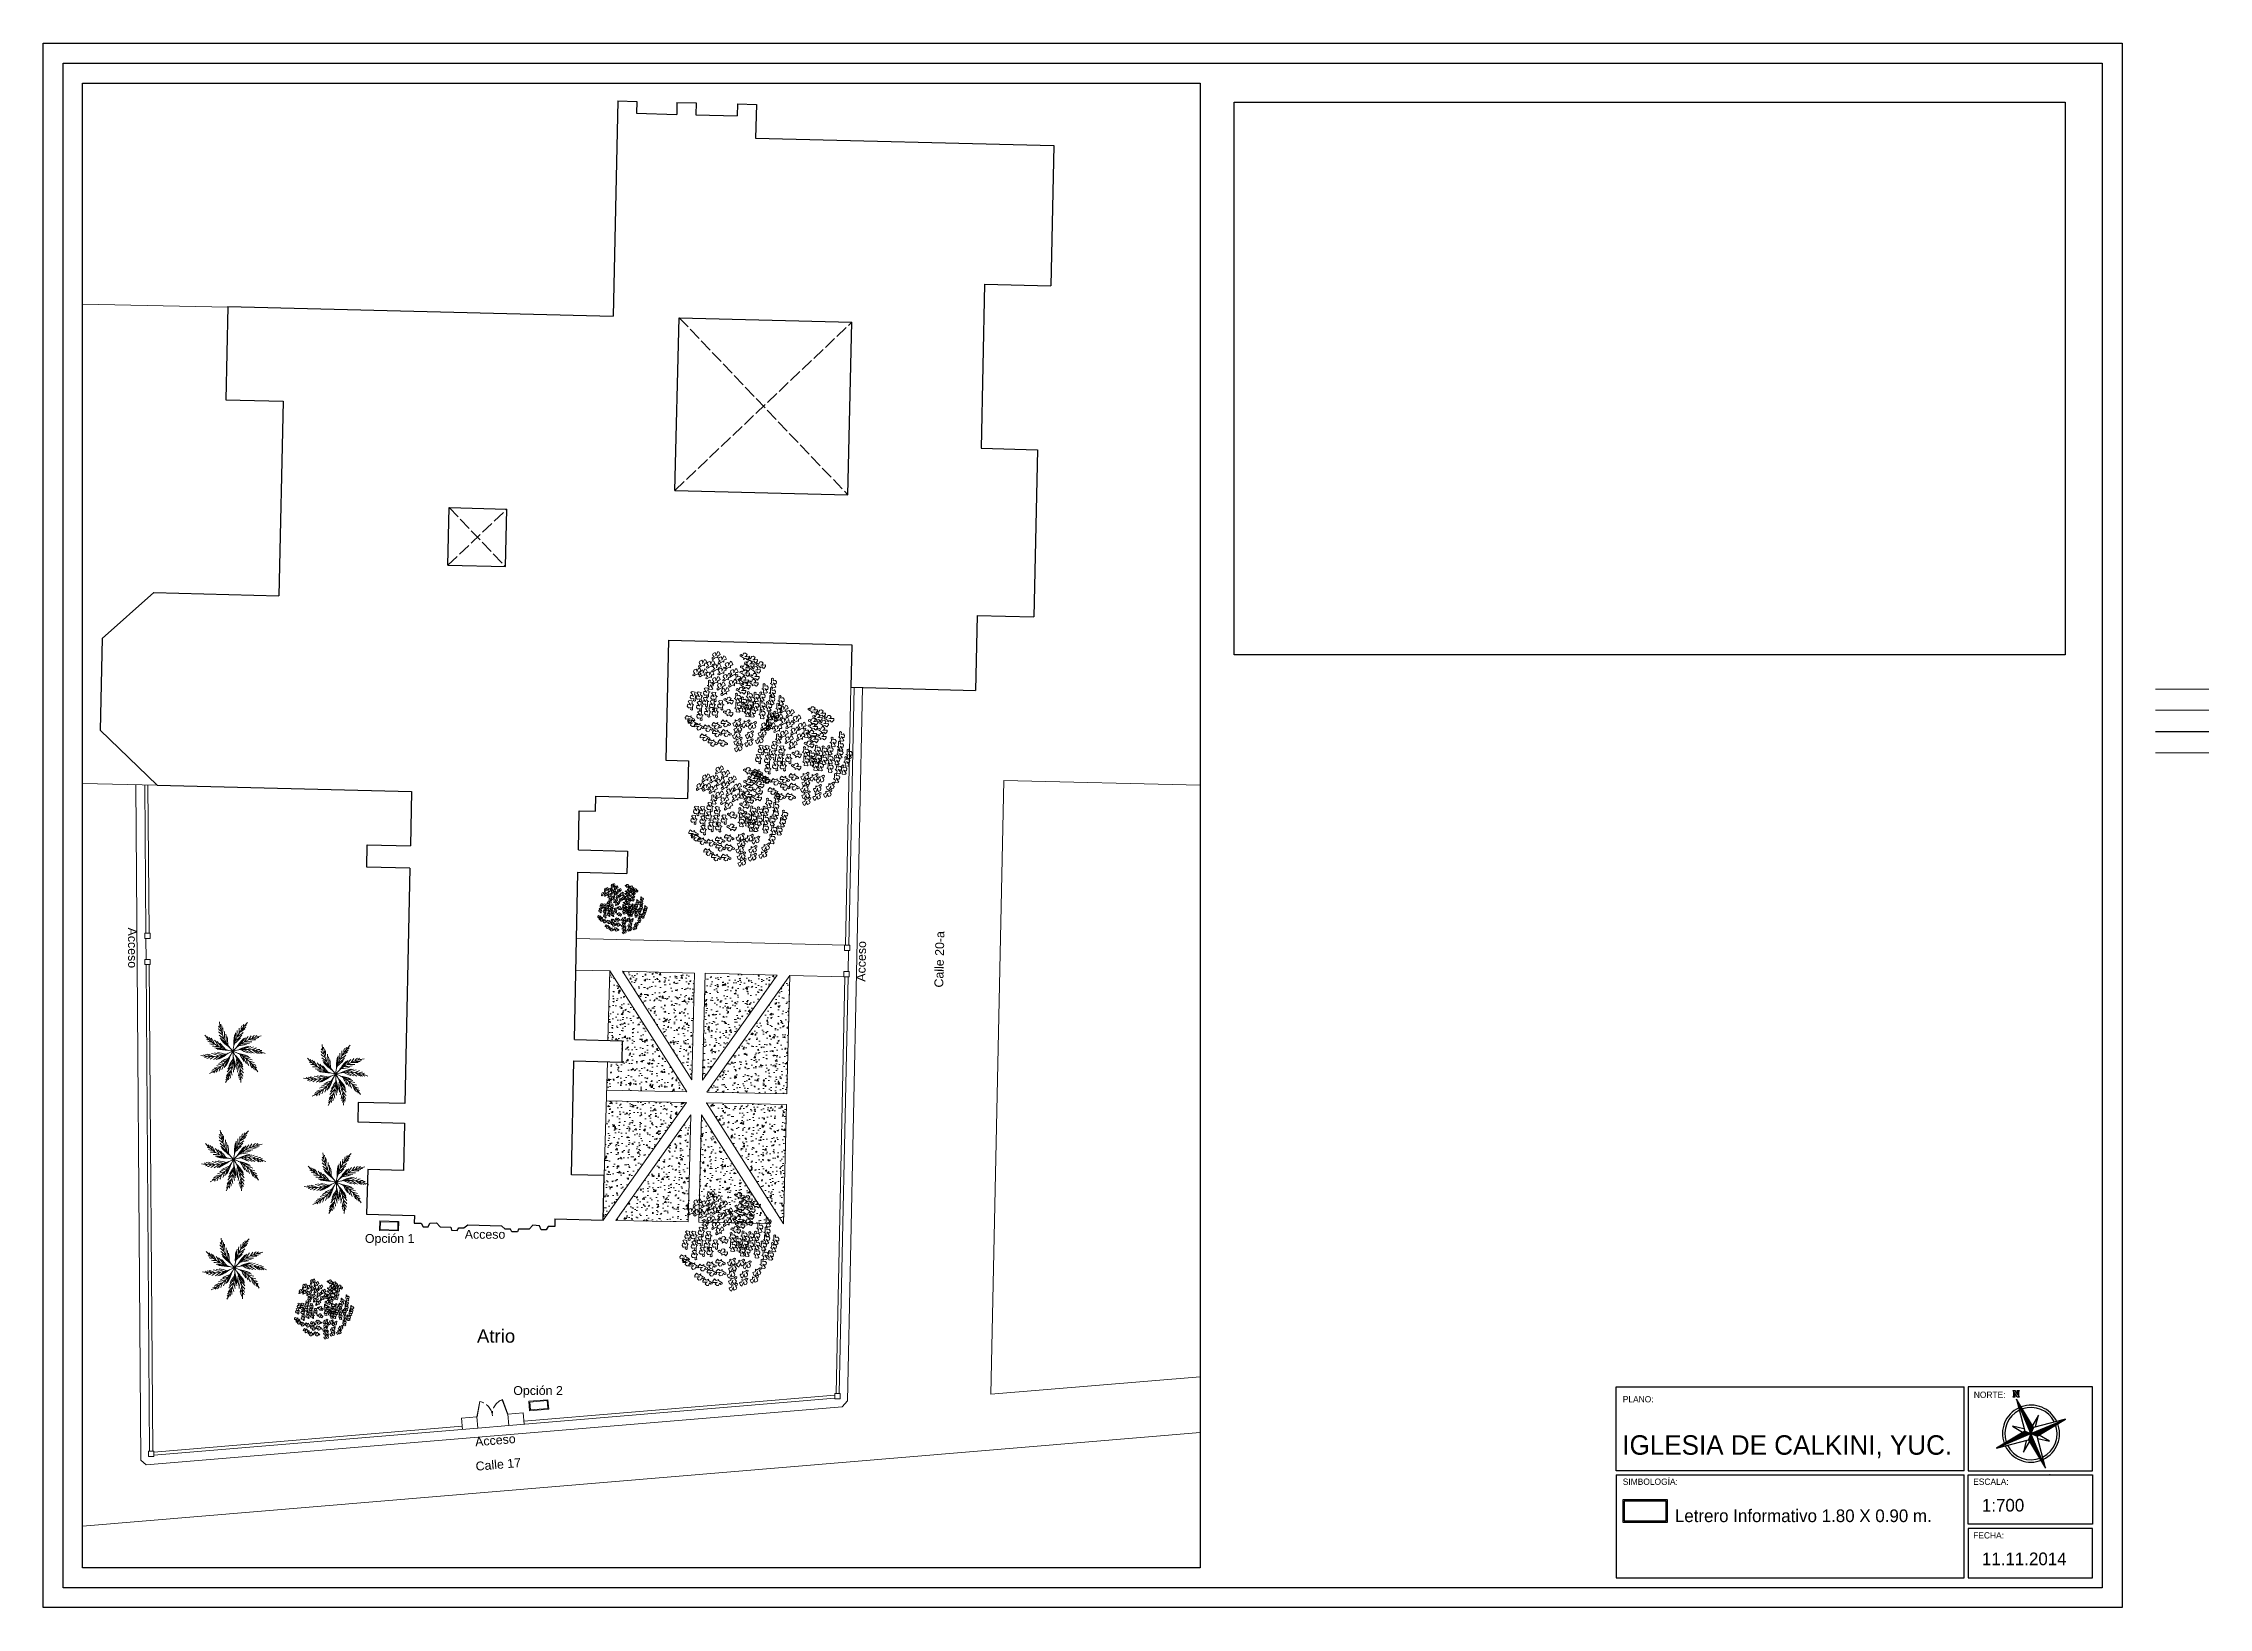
# Model space of a CAD drawing. Header units: millimetres. Extents: x -103 to 473, y 183 to 365.
# Drawn here: x -102.6 to 100.9, y 183.2 to 330.2 of the extents above; entities that cross this region are included whole.
import ezdxf

# ---------------------------------------------------------------- set-up
doc = ezdxf.new("R2010")
doc.units = ezdxf.units.MM
doc.header["$LTSCALE"] = 0.1
doc.linetypes.add('ACAD_ISO02W100', pattern=[15, 12, -3])
for name, color, linetype, lineweight in [('Exterior', 6, 'Continuous', 5), ('Letrero Informativo', 5, 'Continuous', 20), ('Redibujo iglesia', 1, 'Continuous', 30), ('Terreno', 7, 'Continuous', 18)]:
    doc.layers.add(name, color=color, linetype=linetype, lineweight=lineweight)
doc.styles.add('New', font='GOTHIC.TTF', dxfattribs={"height": 0.1})
doc.styles.get("Standard").update_dxf_attribs({"font": 'arial.ttf'})
picture_1 = doc.add_image_def('image2.jpg', size_in_pixel=(6016, 4000))

msp = doc.modelspace()

# ---------------------------------------------------------------- texts
at = {"style": 'New'}
for s, height, p in [('NORTE:', 0.591, (78.8, 202.92)), ('PLANO:', 0.591, (45.82, 202.5)), ('IGLESIA DE CALKINI, YUC.', 1.8288, (45.78, 197.58)), ('SIMBOLOGÍA:', 0.591, (45.82, 194.75)), ('ESCALA:', 0.591, (78.74, 194.75)), ('1:700', 1.189, (79.56, 192.24)), ('Letrero Informativo 1.80 X 0.90 m.', 1.1891, (50.72, 191.25)), ('FECHA:', 0.591, (78.74, 189.71)), ('11.11.2014', 1.189, (79.56, 187.2))]:
    msp.add_text(s, height=height, dxfattribs=at).set_placement(p)
at = {"char_height": 0.833, "attachment_point": 1}
for s, width, insert, rotation in [('Acceso ', 4.2489, (-93.78, 247.12), 270.4187), ('Calle 20-a', 5.5495, (-18.85, 241.49), 88.79), ('Acceso ', 4.2489, (-26.17, 242.04), 88.79), ('Acceso ', 4.2489, (-62.03, 199.2), 4.7868), ('Calle 17 ', 4.2489, (-61.98, 196.9), 4.9828)]:
    msp.add_mtext_dynamic_manual_height_columns(s, width=width, gutter_width=12.5, heights=[0], dxfattribs=dict(at, insert=insert, rotation=rotation))
at = {"attachment_point": 1}
for s, width, insert, char_height in [('Opción 1', 4.7972, (-72.35, 218.32), 0.833), ('Acceso ', 4.2489, (-62.97, 218.71), 0.833), ('Atrio ', 4.2489, (-61.82, 209.36), 1.25), ('Opción 2 ', 4.7972, (-58.41, 204.03), 0.833)]:
    msp.add_mtext_dynamic_manual_height_columns(s, width=width, gutter_width=12.5, heights=[0], dxfattribs=dict(at, insert=insert, char_height=char_height))

# ---------------------------------------------------------------- blocks, each defined once
blk = doc.blocks.new('*X2')
at = {"color": 0, "linetype": 'ByBlock'}
for p, q in [((-217.53, 160.5), (-217.53, 160.5)), ((-217.52, 160.498), (-217.52, 160.5)), ((-217.51, 160.497), (-217.51, 160.5)), ((-217.5, 160.496), (-217.5, 160.5)), ((-217.49, 160.494), (-217.49, 160.5)), ((-217.48, 160.493), (-217.48, 160.5)), ((-217.47, 160.491), (-217.47, 160.5)), ((-217.46, 160.49), (-217.46, 160.5)), ((-217.45, 160.488), (-217.45, 160.5)), ((-217.44, 160.487), (-217.44, 160.5)), ((-217.43, 160.486), (-217.43, 160.5)), ((-217.42, 160.484), (-217.42, 160.5)), ((-217.41, 160.483), (-217.41, 160.5)), ((-217.4, 160.481), (-217.4, 160.5)), ((-217.39, 160.48), (-217.39, 160.5)), ((-217.38, 160.478), (-217.38, 160.5)), ((-217.37, 160.477), (-217.37, 160.5)), ((-217.36, 160.476), (-217.36, 160.5)), ((-217.35, 160.474), (-217.35, 160.5)), ((-217.34, 160.473), (-217.34, 160.5)), ((-217.33, 160.471), (-217.33, 160.5)), ((-217.32, 160.47), (-217.32, 160.5)), ((-217.31, 160.468), (-217.31, 160.5)), ((-217.3, 160.467), (-217.3, 160.5)), ((-217.29, 160.466), (-217.29, 160.5)), ((-217.28, 160.464), (-217.28, 160.5)), ((-217.27, 160.463), (-217.27, 160.5)), ((-217.26, 160.461), (-217.26, 160.5)), ((-217.25, 160.46), (-217.25, 160.5)), ((-217.24, 160.458), (-217.24, 160.5)), ((-217.23, 160.457), (-217.23, 160.5)), ((-217.22, 160.456), (-217.22, 160.5)), ((-217.21, 160.454), (-217.21, 160.5)), ((-217.2, 160.453), (-217.2, 160.5)), ((-217.19, 160.451), (-217.19, 160.5)), ((-217.18, 160.45), (-217.18, 160.5)), ((-217.17, 160.448), (-217.17, 160.5)), ((-217.16, 160.447), (-217.16, 160.5)), ((-217.15, 160.446), (-217.15, 160.5)), ((-217.14, 160.444), (-217.14, 160.5)), ((-217.13, 160.443), (-217.13, 160.5)), ((-217.12, 160.441), (-217.12, 160.5)), ((-217.11, 160.44), (-217.11, 160.5)), ((-217.1, 160.438), (-217.1, 160.5)), ((-217.09, 160.441), (-217.09, 160.5)), ((-217.08, 160.451), (-217.08, 160.5)), ((-217.07, 160.461), (-217.07, 160.5)), ((-217.06, 160.471), (-217.06, 160.5)), ((-217.05, 160.481), (-217.05, 160.5)), ((-217.04, 160.491), (-217.04, 160.5))]:
    blk.add_line(p, q, dxfattribs=at)
blk = doc.blocks.new('Arbol')
at = {"color": 0, "linetype": 'ByBlock'}
for p, q in [((-0.29, 2.63), (-0.34, 2.57)), ((-0.34, 2.57), (-0.34, 2.42)), ((-0.34, 2.42), (-0.28, 2.42)), ((-0.19, 2.54), (-0.29, 2.63)), ((-0.28, 2.42), (-0.21, 2.43)), ((-0.21, 2.43), (-0.18, 2.38)), ((-0.1, 2.46), (-0.19, 2.54)), ((-0.18, 2.38), (-0.15, 2.31)), ((-0.15, 2.31), (-0.12, 2.36)), ((-0.13, 2.63), (-0.14, 2.53)), ((-0.14, 2.53), (-0.1, 2.46)), ((-0.02, 2.63), (-0.13, 2.63)), ((-0.12, 2.36), (0.01, 2.36)), ((0.05, 2.57), (-0.02, 2.63)), ((0.01, 2.44), (0.04, 2.53)), ((0.04, 2.43), (0.01, 2.44)), ((0.01, 2.36), (0.12, 2.34)), ((0.04, 2.53), (0.05, 2.57)), ((0.11, 2.44), (0.04, 2.43)), ((0.15, 2.38), (0.11, 2.44)), ((0.12, 2.34), (0.15, 2.38)), ((0.43, 2.31), (0.31, 2.3)), ((0.5, 2.24), (0.43, 2.31)), ((0.53, 2.51), (0.48, 2.45)), ((0.48, 2.45), (0.48, 2.31)), ((0.63, 2.43), (0.53, 2.51)), ((0.53, 2.3), (0.6, 2.32)), ((0.6, 2.32), (0.64, 2.27)), ((0.71, 2.35), (0.63, 2.43)), ((0.68, 2.52), (0.67, 2.42)), ((0.67, 2.42), (0.71, 2.35)), ((0.8, 2.52), (0.68, 2.52)), ((0.86, 2.45), (0.8, 2.52)), ((0.83, 2.33), (0.86, 2.41)), ((0.86, 2.32), (0.83, 2.33)), ((0.86, 2.41), (0.86, 2.45)), ((0.93, 2.33), (0.86, 2.32)), ((0.97, 2.27), (0.93, 2.33)), ((-2.23, 1.22), (-2.28, 1.12)), ((-2.13, 1.25), (-2.23, 1.22)), ((-2.1, 1.22), (-2.13, 1.25)), ((-2.04, 1.15), (-2.1, 1.22)), ((-1.94, 1.46), (-2.07, 1.42)), ((-2.07, 1.42), (-2.04, 1.35)), ((-2.04, 1.35), (-1.91, 1.27)), ((-2.02, 1.17), (-2.04, 1.15)), ((-2, 1.24), (-2.02, 1.17)), ((-1.93, 1.24), (-2, 1.24)), ((-1.94, 1.66), (-1.99, 1.56)), ((-1.99, 1.56), (-1.91, 1.5)), ((-1.97, 1.11), (-1.9, 1.19)), ((-1.85, 1.68), (-1.94, 1.66)), ((-1.83, 1.5), (-1.94, 1.46)), ((-1.9, 1.19), (-1.93, 1.24)), ((-1.91, 1.5), (-1.83, 1.5)), ((-1.91, 1.27), (-1.88, 1.32)), ((-1.88, 1.32), (-1.86, 1.39)), ((-1.86, 1.39), (-1.8, 1.39)), ((-1.81, 1.66), (-1.85, 1.68)), ((-1.69, 1.32), (-1.82, 1.28)), ((-1.82, 1.28), (-1.79, 1.21)), ((-1.75, 1.59), (-1.81, 1.66)), ((-1.8, 1.39), (-1.72, 1.38)), ((-1.79, 1.21), (-1.66, 1.13)), ((-1.73, 1.61), (-1.75, 1.59)), ((-1.75, 1.44), (-1.68, 1.55)), ((-1.72, 1.38), (-1.75, 1.44)), ((-1.61, 1.79), (-1.74, 1.74)), ((-1.74, 1.74), (-1.71, 1.67)), ((-1.69, 1.52), (-1.74, 1.42)), ((-1.74, 1.42), (-1.66, 1.36)), ((-1.71, 1.68), (-1.73, 1.61)), ((-1.64, 1.68), (-1.71, 1.68)), ((-1.71, 1.67), (-1.58, 1.6)), ((-1.6, 1.54), (-1.69, 1.52)), ((-1.58, 1.36), (-1.69, 1.32)), ((-1.68, 1.55), (-1.61, 1.63)), ((-1.61, 1.98), (-1.66, 1.88)), ((-1.66, 1.88), (-1.58, 1.82)), ((-1.66, 1.36), (-1.58, 1.36)), ((-1.66, 1.13), (-1.63, 1.18)), ((-1.61, 1.63), (-1.64, 1.68)), ((-1.63, 1.18), (-1.61, 1.25)), ((-1.52, 2.01), (-1.61, 1.98)), ((-1.5, 1.82), (-1.61, 1.79)), ((-1.61, 1.25), (-1.55, 1.25)), ((-1.56, 1.52), (-1.6, 1.54)), ((-1.58, 1.82), (-1.5, 1.82)), ((-1.58, 1.6), (-1.55, 1.64)), ((-1.5, 1.45), (-1.56, 1.52)), ((-1.55, 1.64), (-1.53, 1.71)), ((-1.55, 1.25), (-1.47, 1.24)), ((-1.53, 1.71), (-1.47, 1.72)), ((-1.4, 1.21), (-1.53, 1.17)), ((-1.53, 1.17), (-1.5, 1.09)), ((-1.48, 1.98), (-1.52, 2.01)), ((-1.48, 1.47), (-1.5, 1.45)), ((-1.5, 1.3), (-1.43, 1.41)), ((-1.47, 1.24), (-1.5, 1.3)), ((-1.43, 1.91), (-1.48, 1.98)), ((-1.46, 1.54), (-1.48, 1.47)), ((-1.47, 1.72), (-1.39, 1.7)), ((-1.39, 1.54), (-1.46, 1.54)), ((-1.4, 1.4), (-1.45, 1.3)), ((-1.45, 1.3), (-1.37, 1.24)), ((-1.4, 1.93), (-1.43, 1.91)), ((-1.43, 1.41), (-1.36, 1.49)), ((-1.42, 1.76), (-1.36, 1.87)), ((-1.39, 1.7), (-1.42, 1.76)), ((-1.38, 2), (-1.4, 1.93)), ((-1.31, 1.43), (-1.4, 1.4)), ((-1.29, 1.24), (-1.4, 1.21)), ((-1.36, 1.49), (-1.39, 1.54)), ((-1.31, 2), (-1.38, 2)), ((-1.37, 1.24), (-1.29, 1.24)), ((-1.36, 1.87), (-1.29, 1.95)), ((-1.27, 1.16), (-1.32, 1.06)), ((-1.29, 1.95), (-1.31, 2)), ((-1.27, 1.4), (-1.31, 1.43)), ((-1.22, 1.34), (-1.27, 1.4)), ((-1.18, 1.19), (-1.27, 1.16)), ((-1.19, 1.36), (-1.22, 1.34)), ((-1.21, 1.18), (-1.15, 1.3)), ((-1.18, 1.13), (-1.21, 1.18)), ((-1.17, 1.42), (-1.19, 1.36)), ((-1.14, 1.16), (-1.18, 1.19)), ((-1.1, 1.43), (-1.17, 1.42)), ((-1.15, 1.3), (-1.07, 1.37)), ((-1.08, 1.1), (-1.14, 1.16)), ((-1.07, 1.37), (-1.1, 1.43)), ((-1.04, 1.18), (-1.06, 1.12)), ((-0.97, 1.19), (-1.04, 1.18)), ((-0.94, 1.13), (-0.97, 1.19)), ((-0.82, 1.42), (-0.86, 1.36)), ((-0.86, 1.36), (-0.86, 1.21)), ((-0.86, 1.21), (-0.81, 1.2)), ((-0.71, 1.33), (-0.82, 1.42)), ((-0.81, 1.2), (-0.74, 1.22)), ((-0.71, 1.88), (-0.76, 1.82)), ((-0.76, 1.82), (-0.76, 1.67)), ((-0.76, 1.67), (-0.7, 1.67)), ((-0.74, 1.22), (-0.7, 1.17)), ((-0.61, 1.79), (-0.71, 1.88)), ((-0.63, 1.25), (-0.71, 1.33)), ((-0.7, 1.67), (-0.63, 1.68)), ((-0.7, 1.17), (-0.67, 1.09)), ((-0.66, 1.42), (-0.67, 1.32)), ((-0.67, 1.32), (-0.63, 1.25)), ((-0.54, 1.42), (-0.66, 1.42)), ((-0.63, 1.68), (-0.6, 1.63)), ((-0.52, 1.71), (-0.61, 1.79)), ((-0.6, 1.63), (-0.57, 1.56)), ((-0.55, 1.88), (-0.57, 1.79)), ((-0.57, 1.79), (-0.52, 1.71)), ((-0.57, 1.56), (-0.54, 1.62)), ((-0.5, 2.29), (-0.55, 2.23)), ((-0.55, 2.23), (-0.55, 2.08)), ((-0.55, 2.08), (-0.49, 2.08)), ((-0.44, 1.89), (-0.55, 1.88)), ((-0.54, 1.62), (-0.41, 1.61)), ((-0.48, 1.36), (-0.54, 1.42)), ((-0.51, 1.23), (-0.48, 1.31)), ((-0.48, 1.22), (-0.51, 1.23)), ((-0.4, 2.2), (-0.5, 2.29)), ((-0.49, 2.08), (-0.42, 2.09)), ((-0.48, 1.31), (-0.48, 1.36)), ((-0.41, 1.23), (-0.48, 1.22)), ((-0.37, 1.82), (-0.44, 1.89)), ((-0.42, 2.09), (-0.39, 2.04)), ((-0.37, 1.33), (-0.42, 1.27)), ((-0.42, 1.27), (-0.42, 1.12)), ((-0.41, 1.69), (-0.38, 1.78)), ((-0.38, 1.69), (-0.41, 1.69)), ((-0.41, 1.61), (-0.3, 1.59)), ((-0.37, 1.17), (-0.41, 1.23)), ((-0.41, 1.13), (-0.37, 1.17)), ((-0.31, 2.12), (-0.4, 2.2)), ((-0.39, 2.04), (-0.36, 1.97)), ((-0.38, 1.78), (-0.37, 1.82)), ((-0.31, 1.7), (-0.38, 1.69)), ((-0.27, 1.24), (-0.37, 1.33)), ((-0.34, 2.29), (-0.36, 2.19)), ((-0.36, 2.19), (-0.31, 2.12)), ((-0.36, 1.97), (-0.33, 2.03)), ((-0.23, 2.3), (-0.34, 2.29)), ((-0.33, 2.03), (-0.2, 2.02)), ((-0.26, 1.74), (-0.31, 1.68)), ((-0.27, 1.64), (-0.31, 1.7)), ((-0.31, 1.68), (-0.31, 1.53)), ((-0.31, 1.53), (-0.26, 1.53)), ((-0.3, 1.59), (-0.27, 1.64)), ((-0.18, 1.16), (-0.27, 1.24)), ((-0.16, 1.65), (-0.26, 1.74)), ((-0.26, 1.53), (-0.19, 1.54)), ((-0.16, 2.23), (-0.23, 2.3)), ((-0.21, 1.33), (-0.22, 1.24)), ((-0.22, 1.24), (-0.18, 1.16)), ((-0.1, 1.34), (-0.21, 1.33)), ((-0.2, 2.1), (-0.17, 2.19)), ((-0.17, 2.09), (-0.2, 2.1)), ((-0.2, 2.02), (-0.09, 2)), ((-0.19, 1.54), (-0.15, 1.49)), ((-0.17, 2.19), (-0.16, 2.23)), ((-0.1, 2.11), (-0.17, 2.09)), ((-0.08, 1.57), (-0.16, 1.65)), ((-0.15, 1.49), (-0.12, 1.42)), ((-0.08, 2.02), (-0.13, 1.96)), ((-0.13, 1.96), (-0.13, 1.81)), ((-0.13, 1.81), (-0.07, 1.81)), ((-0.11, 1.74), (-0.12, 1.65)), ((-0.12, 1.65), (-0.08, 1.57)), ((-0.12, 1.42), (-0.09, 1.48)), ((0.01, 1.75), (-0.11, 1.74)), ((-0.06, 2.05), (-0.1, 2.11)), ((-0.03, 1.27), (-0.1, 1.34)), ((-0.09, 2), (-0.06, 2.05)), ((-0.09, 1.48), (0.04, 1.47)), ((0.02, 1.93), (-0.08, 2.02)), ((-0.07, 1.81), (0, 1.82)), ((-0.06, 1.14), (-0.04, 1.23)), ((-0.04, 1.23), (-0.03, 1.27)), ((0, 1.82), (0.03, 1.78)), ((0.08, 1.68), (0.01, 1.75)), ((0.11, 1.85), (0.02, 1.93)), ((0.03, 1.78), (0.06, 1.7)), ((0.04, 1.55), (0.07, 1.64)), ((0.07, 1.54), (0.04, 1.55)), ((0.04, 1.47), (0.14, 1.45)), ((0.06, 1.7), (0.09, 1.76)), ((0.08, 2.02), (0.07, 1.93)), ((0.07, 1.93), (0.11, 1.85)), ((0.07, 1.64), (0.08, 1.68)), ((0.14, 1.56), (0.07, 1.54)), ((0.19, 2.03), (0.08, 2.02)), ((0.09, 1.76), (0.22, 1.75)), ((0.16, 2.3), (0.11, 2.24)), ((0.11, 2.24), (0.11, 2.1)), ((0.11, 2.1), (0.17, 2.09)), ((0.18, 1.5), (0.14, 1.56)), ((0.14, 1.45), (0.18, 1.5)), ((0.26, 2.21), (0.16, 2.3)), ((0.17, 2.09), (0.23, 2.1)), ((0.18, 1.34), (0.17, 1.19)), ((0.17, 1.19), (0.23, 1.19)), ((0.22, 1.4), (0.18, 1.34)), ((0.26, 1.96), (0.19, 2.03)), ((0.22, 1.83), (0.25, 1.92)), ((0.25, 1.83), (0.22, 1.83)), ((0.22, 1.75), (0.33, 1.73)), ((0.32, 1.31), (0.22, 1.4)), ((0.23, 2.1), (0.27, 2.06)), ((0.23, 1.19), (0.3, 1.2)), ((0.25, 1.92), (0.26, 1.96)), ((0.32, 1.84), (0.25, 1.83)), ((0.34, 2.14), (0.26, 2.21)), ((0.27, 2.06), (0.3, 1.98)), ((0.31, 2.3), (0.3, 2.21)), ((0.3, 2.21), (0.34, 2.14)), ((0.3, 1.98), (0.33, 2.04)), ((0.3, 1.2), (0.34, 1.16)), ((0.36, 1.78), (0.32, 1.84)), ((0.41, 1.23), (0.32, 1.31)), ((0.33, 2.04), (0.46, 2.04)), ((0.33, 1.73), (0.36, 1.78)), ((0.34, 1.16), (0.36, 1.08)), ((0.42, 1.8), (0.37, 1.74)), ((0.37, 1.74), (0.37, 1.59)), ((0.37, 1.59), (0.43, 1.58)), ((0.38, 1.4), (0.37, 1.31)), ((0.37, 1.31), (0.41, 1.23)), ((0.49, 1.41), (0.38, 1.4)), ((0.52, 1.71), (0.42, 1.8)), ((0.43, 1.58), (0.5, 1.6)), ((0.46, 2.12), (0.49, 2.2)), ((0.49, 2.11), (0.46, 2.12)), ((0.46, 2.04), (0.56, 2.01)), ((0.48, 2.31), (0.53, 2.3)), ((0.49, 2.2), (0.5, 2.24)), ((0.56, 2.12), (0.49, 2.11)), ((0.56, 1.34), (0.49, 1.41)), ((0.5, 1.6), (0.53, 1.55)), ((0.61, 1.63), (0.52, 1.71)), ((0.53, 1.55), (0.56, 1.47)), ((0.53, 1.22), (0.56, 1.3)), ((0.56, 1.21), (0.53, 1.22)), ((0.6, 2.06), (0.56, 2.12)), ((0.56, 2.01), (0.6, 2.06)), ((0.58, 1.8), (0.56, 1.7)), ((0.56, 1.7), (0.61, 1.63)), ((0.56, 1.47), (0.59, 1.53)), ((0.56, 1.3), (0.56, 1.34)), ((0.63, 1.22), (0.56, 1.21)), ((0.69, 1.8), (0.58, 1.8)), ((0.59, 1.53), (0.72, 1.53)), ((0.61, 1.21), (0.59, 1.12)), ((0.65, 1.23), (0.61, 1.21)), ((0.67, 1.16), (0.63, 1.22)), ((0.63, 1.11), (0.67, 1.16)), ((0.64, 2.27), (0.67, 2.19)), ((0.7, 2.04), (0.65, 1.98)), ((0.65, 1.98), (0.65, 1.83)), ((0.65, 1.83), (0.7, 1.82)), ((0.74, 1.25), (0.65, 1.23)), ((0.67, 2.19), (0.7, 2.25)), ((0.76, 1.74), (0.69, 1.8)), ((0.72, 1.39), (0.68, 1.33)), ((0.68, 1.33), (0.73, 1.28)), ((0.7, 2.25), (0.83, 2.25)), ((0.8, 1.95), (0.7, 2.04)), ((0.7, 1.82), (0.77, 1.84)), ((0.72, 1.61), (0.75, 1.69)), ((0.75, 1.6), (0.72, 1.61)), ((0.72, 1.53), (0.83, 1.51)), ((0.77, 1.39), (0.72, 1.39)), ((0.73, 1.28), (0.74, 1.25)), ((0.75, 1.69), (0.76, 1.74)), ((0.82, 1.61), (0.75, 1.6)), ((0.77, 1.84), (0.81, 1.79)), ((0.81, 1.29), (0.77, 1.39)), ((0.88, 1.87), (0.8, 1.95)), ((0.81, 1.79), (0.84, 1.71)), ((0.87, 1.17), (0.81, 1.29)), ((0.86, 1.55), (0.82, 1.61)), ((0.83, 2.25), (0.93, 2.23)), ((0.83, 1.51), (0.86, 1.55)), ((0.85, 2.04), (0.84, 1.94)), ((0.84, 1.94), (0.88, 1.87)), ((0.84, 1.71), (0.87, 1.77)), ((0.97, 2.04), (0.85, 2.04)), ((0.87, 1.77), (1, 1.77)), ((0.94, 1.17), (0.87, 1.17)), ((0.88, 1.11), (0.94, 1.17)), ((0.93, 2.23), (0.97, 2.27)), ((0.99, 2.21), (0.94, 2.14)), ((0.94, 2.14), (0.94, 2)), ((0.94, 2), (0.99, 1.99)), ((1.04, 1.98), (0.97, 2.04)), ((1.09, 2.12), (0.99, 2.21)), ((0.99, 1.99), (1.06, 2.01)), ((1, 1.85), (1.03, 1.93)), ((1.03, 1.84), (1, 1.85)), ((1, 1.77), (1.1, 1.75)), ((1.03, 1.93), (1.04, 1.98)), ((1.1, 1.85), (1.03, 1.84)), ((1.06, 2.01), (1.1, 1.96)), ((1.17, 2.04), (1.09, 2.12)), ((1.1, 1.96), (1.13, 1.88)), ((1.14, 1.79), (1.1, 1.85)), ((1.1, 1.75), (1.14, 1.79)), ((1.14, 2.21), (1.13, 2.11)), ((1.13, 2.11), (1.17, 2.04)), ((1.13, 1.88), (1.16, 1.94)), ((1.26, 2.21), (1.14, 2.21)), ((1.16, 1.94), (1.29, 1.94)), ((1.32, 2.14), (1.26, 2.21)), ((1.29, 2.02), (1.32, 2.1)), ((1.32, 2.01), (1.29, 2.02)), ((1.29, 1.94), (1.39, 1.92)), ((1.32, 2.1), (1.32, 2.14)), ((1.39, 2.02), (1.32, 2.01)), ((1.43, 1.96), (1.39, 2.02)), ((1.39, 1.92), (1.43, 1.96)), ((1.8, 1.18), (1.67, 1.1)), ((1.88, 1.17), (1.8, 1.18)), ((1.85, 1.03), (1.88, 1.17)), ((-2.53, 0.02), (-2.55, -0.08)), ((-2.49, 0.03), (-2.53, 0.02)), ((-2.4, 0.05), (-2.49, 0.03)), ((-2.42, 0.2), (-2.46, 0.13)), ((-2.46, 0.13), (-2.41, 0.08)), ((-2.37, 0.19), (-2.42, 0.2)), ((-2.41, 0.08), (-2.4, 0.05)), ((-2.33, 0.09), (-2.37, 0.19)), ((-2.23, 1.03), (-2.36, 0.98)), ((-2.36, 0.98), (-2.33, 0.91)), ((-2.33, 0.91), (-2.2, 0.84)), ((-2.27, -0.02), (-2.33, 0.09)), ((-2.28, 1.12), (-2.2, 1.06)), ((-2.12, 1.06), (-2.23, 1.03)), ((-2.2, 1.06), (-2.12, 1.06)), ((-2.2, 0.84), (-2.17, 0.88)), ((-2.17, 0.88), (-2.15, 0.95)), ((-2.15, 0.95), (-2.09, 0.96)), ((-2.09, 0.96), (-2.01, 0.94)), ((-2.04, 1), (-1.97, 1.11)), ((-2.01, 0.94), (-2.04, 1)), ((-1.87, 0.9), (-2, 0.86)), ((-2, 0.86), (-1.97, 0.78)), ((-1.97, 0.78), (-1.85, 0.71)), ((-1.9, 0.1), (-1.93, 0.04)), ((-1.93, 0.04), (-1.89, -0.02)), ((-1.87, 1.09), (-1.92, 0.99)), ((-1.92, 0.99), (-1.85, 0.93)), ((-1.84, 0.09), (-1.9, 0.1)), ((-1.78, 1.12), (-1.87, 1.09)), ((-1.76, 0.93), (-1.87, 0.9)), ((-1.85, 0.93), (-1.76, 0.93)), ((-1.85, 0.71), (-1.82, 0.76)), ((-1.81, -0.01), (-1.84, 0.09)), ((-1.82, 0.76), (-1.79, 0.82)), ((-1.68, 0.59), (-1.81, 0.55)), ((-1.81, 0.55), (-1.78, 0.48)), ((-1.79, 0.82), (-1.73, 0.83)), ((-1.75, 1.09), (-1.78, 1.12)), ((-1.78, 0.48), (-1.65, 0.4)), ((-1.69, 1.03), (-1.75, 1.09)), ((-1.73, 0.83), (-1.65, 0.82)), ((-1.68, 0.78), (-1.73, 0.68)), ((-1.73, 0.68), (-1.65, 0.62)), ((-1.67, 1.05), (-1.69, 1.03)), ((-1.69, 0.87), (-1.62, 0.99)), ((-1.65, 0.82), (-1.69, 0.87)), ((-1.58, 0.81), (-1.68, 0.78)), ((-1.57, 0.62), (-1.68, 0.59)), ((-1.64, 1.11), (-1.67, 1.05)), ((-1.65, 0.62), (-1.57, 0.62)), ((-1.65, 0.4), (-1.62, 0.45)), ((-1.57, 1.12), (-1.64, 1.11)), ((-1.62, 0.99), (-1.55, 1.06)), ((-1.62, 0.45), (-1.59, 0.51)), ((-1.49, 0.31), (-1.62, 0.26)), ((-1.62, 0.26), (-1.59, 0.19)), ((-1.59, 0.51), (-1.53, 0.52)), ((-1.59, 0.19), (-1.47, 0.12)), ((-1.55, 0.78), (-1.58, 0.81)), ((-1.55, 1.06), (-1.57, 1.12)), ((-1.49, 0.72), (-1.55, 0.78)), ((-1.49, 0.5), (-1.54, 0.4)), ((-1.54, 0.4), (-1.47, 0.34)), ((-1.53, 0.52), (-1.46, 0.51)), ((-1.5, 1.09), (-1.37, 1.02)), ((-1.47, 0.74), (-1.49, 0.72)), ((-1.49, 0.57), (-1.42, 0.68)), ((-1.46, 0.51), (-1.49, 0.57)), ((-1.4, 0.53), (-1.49, 0.5)), ((-1.38, 0.34), (-1.49, 0.31)), ((-1.44, 0.8), (-1.47, 0.74)), ((-1.47, 0.34), (-1.38, 0.34)), ((-1.47, 0.12), (-1.43, 0.17)), ((-1.37, 0.81), (-1.44, 0.8)), ((-1.43, 0.17), (-1.41, 0.23)), ((-1.42, 0.68), (-1.35, 0.75)), ((-1.41, 0.23), (-1.35, 0.24)), ((-1.27, 0.97), (-1.4, 0.93)), ((-1.4, 0.93), (-1.37, 0.86)), ((-1.37, 0.5), (-1.4, 0.53)), ((-1.37, 1.02), (-1.34, 1.07)), ((-1.37, 0.86), (-1.24, 0.78)), ((-1.35, 0.75), (-1.37, 0.81)), ((-1.31, 0.43), (-1.37, 0.5)), ((-1.35, 0.24), (-1.27, 0.23)), ((-1.34, 1.07), (-1.32, 1.13)), ((-1.32, 1.13), (-1.26, 1.14)), ((-1.32, 1.06), (-1.24, 1)), ((-1.28, 0.46), (-1.31, 0.43)), ((-1.31, 0.28), (-1.24, 0.39)), ((-1.27, 0.23), (-1.31, 0.28)), ((-1.26, 0.52), (-1.28, 0.46)), ((-1.16, 1), (-1.27, 0.97)), ((-1.26, 1.14), (-1.18, 1.13)), ((-1.19, 0.53), (-1.26, 0.52)), ((-1.24, 1), (-1.16, 1)), ((-1.24, 0.78), (-1.21, 0.83)), ((-1.24, 0.39), (-1.17, 0.47)), ((-1.21, 0.83), (-1.19, 0.89)), ((-1.07, 0.65), (-1.2, 0.6)), ((-1.2, 0.6), (-1.17, 0.53)), ((-1.19, 0.89), (-1.13, 0.9)), ((-1.17, 0.47), (-1.19, 0.53)), ((-1.17, 0.53), (-1.04, 0.46)), ((-1.05, 0.34), (-1.17, 0.29)), ((-1.17, 0.29), (-1.14, 0.22)), ((-1.14, 0.22), (-1.02, 0.15)), ((-1.13, 0.9), (-1.05, 0.89)), ((-1.07, 0.84), (-1.12, 0.74)), ((-1.12, 0.74), (-1.05, 0.68)), ((-1.05, 0.53), (-1.1, 0.43)), ((-1.1, 0.43), (-1.02, 0.37)), ((-1.06, 1.12), (-1.08, 1.1)), ((-1.08, 0.95), (-1.01, 1.06)), ((-1.05, 0.89), (-1.08, 0.95)), ((-0.98, 0.87), (-1.07, 0.84)), ((-0.96, 0.68), (-1.07, 0.65)), ((-1.05, 0.68), (-0.96, 0.68)), ((-0.95, 0.56), (-1.05, 0.53)), ((-0.94, 0.37), (-1.05, 0.34)), ((-1.04, 0.46), (-1.01, 0.5)), ((-1.02, 0.37), (-0.94, 0.37)), ((-1.02, 0.15), (-0.99, 0.19)), ((-1.01, 1.06), (-0.94, 1.13)), ((-1.01, 0.5), (-0.99, 0.57)), ((-0.96, 0.04), (-1, -0.02)), ((-0.99, 0.57), (-0.93, 0.58)), ((-0.99, 0.19), (-0.96, 0.26)), ((-0.95, 0.84), (-0.98, 0.87)), ((-0.96, 0.26), (-0.9, 0.27)), ((-0.91, 0.04), (-0.96, 0.04)), ((-0.89, 0.77), (-0.95, 0.84)), ((-0.92, 0.53), (-0.95, 0.56)), ((-0.93, 0.58), (-0.85, 0.56)), ((-0.86, 0.46), (-0.92, 0.53)), ((-0.87, -0.07), (-0.91, 0.04)), ((-0.9, 0.27), (-0.82, 0.25)), ((-0.86, 0.93), (-0.89, 0.84)), ((-0.89, 0.84), (-0.82, 0.74)), ((-0.86, 0.79), (-0.89, 0.77)), ((-0.89, 0.62), (-0.82, 0.73)), ((-0.85, 0.56), (-0.89, 0.62)), ((-0.82, 0.95), (-0.86, 0.93)), ((-0.84, 0.86), (-0.86, 0.79)), ((-0.84, 0.48), (-0.86, 0.46)), ((-0.86, 0.31), (-0.79, 0.42)), ((-0.82, 0.25), (-0.86, 0.31)), ((-0.73, 0.18), (-0.86, 0.14)), ((-0.86, 0.14), (-0.83, 0.07)), ((-0.77, 0.86), (-0.84, 0.86)), ((-0.81, 0.55), (-0.84, 0.48)), ((-0.83, 0.07), (-0.7, -0.01)), ((-0.73, 0.97), (-0.82, 0.95)), ((-0.82, 0.73), (-0.75, 0.81)), ((-0.82, 0.74), (-0.73, 0.78)), ((-0.74, 0.55), (-0.81, 0.55)), ((-0.75, 1.11), (-0.79, 1.05)), ((-0.79, 1.05), (-0.74, 1)), ((-0.79, 0.42), (-0.72, 0.5)), ((-0.73, 0.38), (-0.78, 0.27)), ((-0.78, 0.27), (-0.7, 0.22)), ((-0.75, 0.81), (-0.77, 0.86)), ((-0.7, 1.11), (-0.75, 1.11)), ((-0.74, 1), (-0.73, 0.97)), ((-0.72, 0.74), (-0.74, 0.61)), ((-0.74, 0.61), (-0.67, 0.6)), ((-0.72, 0.5), (-0.74, 0.55)), ((-0.73, 0.78), (-0.69, 0.85)), ((-0.64, 0.4), (-0.73, 0.38)), ((-0.62, 0.22), (-0.73, 0.18)), ((-0.69, 0.85), (-0.72, 0.74)), ((-0.66, 1.01), (-0.7, 1.11)), ((-0.7, 0.22), (-0.62, 0.22)), ((-0.7, -0.01), (-0.67, 0.04)), ((-0.67, 1.09), (-0.64, 1.15)), ((-0.67, 0.6), (-0.54, 0.67)), ((-0.67, 0.04), (-0.65, 0.1)), ((-0.6, 0.89), (-0.66, 1.01)), ((-0.65, 0.1), (-0.59, 0.11)), ((-0.64, 1.15), (-0.51, 1.15)), ((-0.6, 0.37), (-0.64, 0.4)), ((-0.61, 0.78), (-0.59, 0.83)), ((-0.56, 0.72), (-0.61, 0.78)), ((-0.54, 0.89), (-0.6, 0.89)), ((-0.54, 0.31), (-0.6, 0.37)), ((-0.54, 0.92), (-0.59, 0.86)), ((-0.59, 0.83), (-0.54, 0.89)), ((-0.59, 0.86), (-0.59, 0.72)), ((-0.59, 0.72), (-0.53, 0.71)), ((-0.59, 0.11), (-0.51, 0.1)), ((-0.54, 0.67), (-0.56, 0.72)), ((-0.44, 0.83), (-0.54, 0.92)), ((-0.52, 0.33), (-0.54, 0.31)), ((-0.54, 0.16), (-0.48, 0.27)), ((-0.51, 0.1), (-0.54, 0.16)), ((-0.53, 0.71), (-0.46, 0.72)), ((-0.5, 0.4), (-0.52, 0.33)), ((-0.51, 1.15), (-0.41, 1.13)), ((-0.43, 0.4), (-0.5, 0.4)), ((-0.48, 0.27), (-0.4, 0.35)), ((-0.45, 0.02), (-0.48, -0.08)), ((-0.46, 0.72), (-0.43, 0.68)), ((-0.41, 0.03), (-0.45, 0.02)), ((-0.35, 0.76), (-0.44, 0.83)), ((-0.43, 0.68), (-0.4, 0.6)), ((-0.4, 0.35), (-0.43, 0.4)), ((-0.42, 1.12), (-0.36, 1.12)), ((-0.33, 0.05), (-0.41, 0.03)), ((-0.4, 0.6), (-0.37, 0.66)), ((-0.38, 0.92), (-0.39, 0.83)), ((-0.39, 0.83), (-0.35, 0.76)), ((-0.27, 0.93), (-0.38, 0.92)), ((-0.35, 0.2), (-0.38, 0.13)), ((-0.38, 0.13), (-0.33, 0.08)), ((-0.37, 0.66), (-0.24, 0.66)), ((-0.36, 1.12), (-0.29, 1.13)), ((-0.29, 0.19), (-0.35, 0.2)), ((-0.33, 0.08), (-0.33, 0.05)), ((-0.29, 1.13), (-0.25, 1.09)), ((-0.26, 0.09), (-0.29, 0.19)), ((-0.2, 0.86), (-0.27, 0.93)), ((-0.2, -0.02), (-0.26, 0.09)), ((-0.25, 1.09), (-0.23, 1.01)), ((-0.24, 0.74), (-0.21, 0.82)), ((-0.21, 0.73), (-0.24, 0.74)), ((-0.24, 0.66), (-0.13, 0.63)), ((-0.23, 1.01), (-0.19, 1.07)), ((-0.21, 0.82), (-0.2, 0.86)), ((-0.14, 0.74), (-0.21, 0.73)), ((-0.19, 1.07), (-0.06, 1.06)), ((-0.1, 0.68), (-0.14, 0.74)), ((-0.13, 0.63), (-0.1, 0.68)), ((-0.03, 1.14), (-0.06, 1.14)), ((-0.06, 1.06), (0.04, 1.04)), ((-0.03, 0.61), (-0.04, 0.46)), ((-0.04, 0.46), (0.02, 0.46)), ((0.03, 1.15), (-0.03, 1.14)), ((0.01, 0.67), (-0.03, 0.61)), ((0.11, 0.58), (0.01, 0.67)), ((0.02, 0.46), (0.09, 0.47)), ((0.07, 1.09), (0.03, 1.15)), ((0.09, 0.14), (0.03, 0.04)), ((0.03, 0.04), (0.11, -0.02)), ((0.04, 1.04), (0.07, 1.09)), ((0.09, 1.02), (0.04, 0.96)), ((0.04, 0.96), (0.04, 0.81)), ((0.04, 0.81), (0.1, 0.81)), ((0.19, 0.93), (0.09, 1.02)), ((0.09, 0.47), (0.13, 0.42)), ((0.18, 0.16), (0.09, 0.14)), ((0.1, 0.81), (0.17, 0.82)), ((0.2, 0.5), (0.11, 0.58)), ((0.13, 0.42), (0.15, 0.35)), ((0.15, 0.35), (0.19, 0.41)), ((0.17, 0.67), (0.16, 0.58)), ((0.16, 0.58), (0.2, 0.5)), ((0.17, 0.82), (0.21, 0.78)), ((0.28, 0.68), (0.17, 0.67)), ((0.21, 0.14), (0.18, 0.16)), ((0.28, 0.85), (0.19, 0.93)), ((0.19, 0.41), (0.32, 0.4)), ((0.21, 0.78), (0.23, 0.7)), ((0.27, 0.07), (0.21, 0.14)), ((0.23, 0.7), (0.27, 0.76)), ((0.25, 1.02), (0.24, 0.93)), ((0.24, 0.93), (0.28, 0.85)), ((0.36, 1.03), (0.25, 1.02)), ((0.27, 0.76), (0.4, 0.75)), ((0.29, 0.09), (0.27, 0.07)), ((0.27, -0.08), (0.34, 0.03)), ((0.35, 0.61), (0.28, 0.68)), ((0.32, 0.16), (0.29, 0.09)), ((0.32, 0.48), (0.34, 0.57)), ((0.35, 0.47), (0.32, 0.48)), ((0.32, 0.4), (0.42, 0.38)), ((0.39, 0.16), (0.32, 0.16)), ((0.34, 0.57), (0.35, 0.61)), ((0.34, 0.03), (0.41, 0.11)), ((0.42, 0.49), (0.35, 0.47)), ((0.36, 1.08), (0.4, 1.14)), ((0.43, 0.96), (0.36, 1.03)), ((0.41, 0.11), (0.39, 0.16)), ((0.4, 1.14), (0.53, 1.13)), ((0.4, 0.84), (0.42, 0.92)), ((0.43, 0.83), (0.4, 0.84)), ((0.4, 0.75), (0.5, 0.73)), ((0.42, 0.92), (0.43, 0.96)), ((0.45, 0.43), (0.42, 0.49)), ((0.42, 0.38), (0.45, 0.43)), ((0.49, 0.84), (0.43, 0.83)), ((0.53, 0.78), (0.49, 0.84)), ((0.5, 0.73), (0.53, 0.78)), ((0.63, 0.18), (0.5, 0.11)), ((0.5, 0.11), (0.53, 0.05)), ((0.53, 1.13), (0.63, 1.11)), ((0.53, 0.05), (0.58, 0)), ((0.59, 1.12), (0.65, 1.03)), ((0.71, 0.17), (0.63, 0.18)), ((0.65, 1.03), (0.74, 1.06)), ((0.79, 0.73), (0.66, 0.65)), ((0.66, 0.65), (0.69, 0.6)), ((0.71, 0.49), (0.66, 0.43)), ((0.66, 0.43), (0.73, 0.43)), ((0.66, -0.08), (0.68, 0.03)), ((0.68, 0.03), (0.71, 0.17)), ((0.69, 0.6), (0.73, 0.55)), ((0.79, 0.03), (0.7, -0.01)), ((0.73, 0.55), (0.71, 0.49)), ((0.75, 1.02), (0.73, 0.89)), ((0.73, 0.89), (0.8, 0.88)), ((0.73, 0.43), (0.79, 0.32)), ((0.74, 1.06), (0.78, 1.14)), ((0.78, 1.14), (0.75, 1.02)), ((0.87, 0.72), (0.79, 0.73)), ((0.79, 0.32), (0.82, 0.22)), ((0.85, -0.06), (0.79, 0.03)), ((0.8, 0.88), (0.93, 0.95)), ((0.82, 0.47), (0.84, 0.58)), ((0.86, 0.54), (0.82, 0.47)), ((0.82, 0.22), (0.88, 0.21)), ((0.84, 0.58), (0.87, 0.72)), ((0.86, 1.06), (0.88, 1.11)), ((0.91, 1), (0.86, 1.06)), ((0.95, 0.58), (0.86, 0.54)), ((0.86, 0.36), (0.94, 0.38)), ((0.86, 0.33), (0.86, 0.36)), ((0.91, 0.27), (0.86, 0.33)), ((0.88, 0.21), (0.91, 0.27)), ((0.93, 0.95), (0.91, 1)), ((1.04, 0.35), (0.91, 0.27)), ((0.91, 0.27), (0.94, 0.22)), ((0.96, 0.11), (0.91, 0.05)), ((0.91, 0.05), (0.98, 0.05)), ((0.99, 0.86), (0.93, 0.8)), ((0.93, 0.8), (1, 0.8)), ((1.07, 1.09), (0.94, 1.02)), ((0.94, 1.02), (0.96, 0.97)), ((0.94, 0.38), (0.98, 0.39)), ((0.94, 0.22), (0.98, 0.17)), ((1.01, 0.48), (0.95, 0.58)), ((0.96, 0.97), (1.01, 0.91)), ((0.98, 0.17), (0.96, 0.11)), ((0.98, 0.39), (1.01, 0.48)), ((0.98, 0.05), (1.04, -0.06)), ((1.01, 0.91), (0.99, 0.86)), ((1, 0.8), (1.06, 0.68)), ((1.12, 0.34), (1.04, 0.35)), ((1.06, 0.68), (1.1, 0.58)), ((1.06, 0.09), (1.09, 0.2)), ((1.11, 0.16), (1.06, 0.09)), ((1.14, 1.08), (1.07, 1.09)), ((1.09, 0.84), (1.12, 0.95)), ((1.13, 0.91), (1.09, 0.84)), ((1.09, 0.2), (1.12, 0.34)), ((1.1, 0.58), (1.15, 0.58)), ((1.2, 0.2), (1.11, 0.16)), ((1.12, 0.95), (1.14, 1.08)), ((1.22, 0.95), (1.13, 0.91)), ((1.13, 0.72), (1.22, 0.74)), ((1.14, 0.69), (1.13, 0.72)), ((1.19, 0.64), (1.14, 0.69)), ((1.15, 0.58), (1.19, 0.64)), ((1.24, 0.42), (1.18, 0.36)), ((1.18, 0.36), (1.25, 0.36)), ((1.32, 0.65), (1.19, 0.58)), ((1.19, 0.58), (1.21, 0.53)), ((1.19, 0), (1.23, 0.01)), ((1.26, 0.1), (1.2, 0.2)), ((1.21, 0.53), (1.26, 0.48)), ((1.28, 0.85), (1.22, 0.95)), ((1.22, 0.74), (1.26, 0.76)), ((1.23, 0.01), (1.26, 0.1)), ((1.26, 0.48), (1.24, 0.42)), ((1.25, 0.36), (1.31, 0.25)), ((1.26, 0.76), (1.28, 0.85)), ((1.42, 0.09), (1.29, 0.02)), ((1.29, 0.02), (1.32, -0.03)), ((1.31, 0.25), (1.35, 0.15)), ((1.39, 0.65), (1.32, 0.65)), ((1.34, 0.4), (1.37, 0.51)), ((1.38, 0.47), (1.34, 0.4)), ((1.35, 0.15), (1.4, 0.14)), ((1.37, 0.51), (1.39, 0.65)), ((1.51, 1.04), (1.38, 0.96)), ((1.38, 0.96), (1.41, 0.91)), ((1.43, 0.8), (1.38, 0.74)), ((1.38, 0.74), (1.45, 0.74)), ((1.47, 0.51), (1.38, 0.47)), ((1.38, 0.29), (1.47, 0.31)), ((1.39, 0.26), (1.38, 0.29)), ((1.44, 0.2), (1.39, 0.26)), ((1.4, 0.14), (1.44, 0.2)), ((1.41, 0.91), (1.46, 0.86)), ((1.5, 0.08), (1.42, 0.09)), ((1.46, 0.86), (1.43, 0.8)), ((1.45, 0.74), (1.51, 0.63)), ((1.53, 0.41), (1.47, 0.51)), ((1.47, 0.31), (1.51, 0.32)), ((1.47, -0.05), (1.5, 0.08)), ((1.59, 1.03), (1.51, 1.04)), ((1.51, 0.63), (1.54, 0.53)), ((1.51, 0.32), (1.53, 0.41)), ((1.54, 0.78), (1.56, 0.89)), ((1.58, 0.85), (1.54, 0.78)), ((1.54, 0.53), (1.6, 0.52)), ((1.56, 0.89), (1.59, 1.03)), ((1.7, 0.56), (1.57, 0.49)), ((1.57, 0.49), (1.59, 0.43)), ((1.62, 0.32), (1.57, 0.26)), ((1.57, 0.26), (1.63, 0.26)), ((1.67, 0.89), (1.58, 0.85)), ((1.58, 0.67), (1.67, 0.69)), ((1.59, 0.64), (1.58, 0.67)), ((1.63, 0.58), (1.59, 0.64)), ((1.59, 0.43), (1.64, 0.38)), ((1.6, 0.52), (1.63, 0.58)), ((1.64, 0.38), (1.62, 0.32)), ((1.63, 0.26), (1.69, 0.15)), ((1.67, 1.1), (1.7, 1.05)), ((1.72, 0.94), (1.67, 0.88)), ((1.73, 0.79), (1.67, 0.89)), ((1.67, 0.88), (1.74, 0.88)), ((1.67, 0.69), (1.71, 0.7)), ((1.69, 0.15), (1.73, 0.05)), ((1.7, 1.05), (1.74, 1)), ((1.77, 0.55), (1.7, 0.56)), ((1.71, 0.7), (1.73, 0.79)), ((1.74, 1), (1.72, 0.94)), ((1.72, 0.3), (1.75, 0.41)), ((1.76, 0.37), (1.72, 0.3)), ((1.73, 0.05), (1.78, 0.04)), ((1.74, 0.88), (1.8, 0.77)), ((1.87, 0.09), (1.74, 0.02)), ((1.74, 0.02), (1.77, -0.03)), ((1.75, 0.41), (1.77, 0.55)), ((1.85, 0.41), (1.76, 0.37)), ((1.76, 0.19), (1.85, 0.21)), ((1.77, 0.16), (1.76, 0.19)), ((1.82, 0.11), (1.77, 0.16)), ((1.78, 0.04), (1.82, 0.11)), ((1.8, 0.77), (1.83, 0.67)), ((1.83, 0.92), (1.85, 1.03)), ((1.87, 0.99), (1.83, 0.92)), ((1.83, 0.67), (1.89, 0.66)), ((1.92, 0.32), (1.85, 0.41)), ((1.85, 0.21), (1.89, 0.22)), ((1.96, 1.03), (1.87, 0.99)), ((1.87, 0.81), (1.96, 0.83)), ((1.88, 0.78), (1.87, 0.81)), ((1.95, 0.08), (1.87, 0.09)), ((1.92, 0.72), (1.88, 0.78)), ((1.89, 0.66), (1.92, 0.72)), ((1.89, 0.22), (1.92, 0.32)), ((1.92, -0.05), (1.95, 0.08)), ((2.02, 0.94), (1.96, 1.03)), ((1.96, 0.83), (2, 0.84)), ((2.12, 0.8), (1.99, 0.72)), ((1.99, 0.72), (2.02, 0.67)), ((2.04, 0.56), (1.99, 0.5)), ((1.99, 0.5), (2.05, 0.5)), ((2, 0.84), (2.02, 0.94)), ((2.02, 0.67), (2.06, 0.62)), ((2.06, 0.62), (2.04, 0.56)), ((2.05, 0.5), (2.11, 0.39)), ((2.11, 0.39), (2.15, 0.29)), ((2.19, 0.79), (2.12, 0.8)), ((2.14, 0.54), (2.17, 0.65)), ((2.19, 0.61), (2.14, 0.54)), ((2.15, 0.29), (2.2, 0.28)), ((2.17, 0.65), (2.19, 0.79)), ((2.18, 0.43), (2.27, 0.45)), ((2.19, 0.4), (2.18, 0.43)), ((2.27, 0.65), (2.19, 0.61)), ((2.24, 0.34), (2.19, 0.4)), ((2.2, 0.28), (2.24, 0.34)), ((2.34, 0.56), (2.27, 0.65)), ((2.27, 0.45), (2.31, 0.46)), ((2.31, 0.46), (2.34, 0.56)), ((2.43, 0), (2.35, 0.01)), ((2.35, 0.01), (2.39, -0.04)), ((2.49, 0.01), (2.43, 0)), ((2.52, 0.07), (2.49, 0.01)), ((2.55, 0.12), (2.52, 0.07)), ((2.67, 0.05), (2.55, 0.12)), ((2.7, -0.03), (2.67, 0.05)), ((-2.54, -1), (-2.57, -1.09)), ((-2.57, -1.09), (-2.51, -1.19)), ((-2.55, -0.08), (-2.49, -0.17)), ((-2.5, -0.98), (-2.54, -1)), ((-2.51, -1.19), (-2.42, -1.15)), ((-2.42, -0.96), (-2.5, -0.98)), ((-2.49, -0.17), (-2.4, -0.13)), ((-2.44, -0.82), (-2.47, -0.88)), ((-2.47, -0.88), (-2.42, -0.93)), ((-2.38, -0.82), (-2.44, -0.82)), ((-2.42, -0.93), (-2.42, -0.96)), ((-2.42, -1.15), (-2.37, -1.08)), ((-2.39, -0.17), (-2.41, -0.31)), ((-2.41, -0.31), (-2.34, -0.32)), ((-2.4, -0.13), (-2.36, -0.06)), ((-2.37, -1.08), (-2.4, -1.19)), ((-2.36, -0.06), (-2.39, -0.17)), ((-2.35, -0.92), (-2.38, -0.82)), ((-2.29, -1.04), (-2.35, -0.92)), ((-2.34, -0.32), (-2.21, -0.25)), ((-2.28, -0.43), (-2.3, -0.53)), ((-2.3, -0.53), (-2.24, -0.62)), ((-2.22, -1.04), (-2.29, -1.04)), ((-2.29, -1.15), (-2.27, -1.1)), ((-2.28, -0.14), (-2.26, -0.08)), ((-2.23, -0.19), (-2.28, -0.14)), ((-2.24, -0.42), (-2.28, -0.43)), ((-2.21, -0.02), (-2.27, -0.02)), ((-2.27, -1.1), (-2.22, -1.04)), ((-2.26, -0.08), (-2.21, -0.02)), ((-2.15, -0.4), (-2.24, -0.42)), ((-2.24, -0.62), (-2.15, -0.58)), ((-2.21, -0.25), (-2.23, -0.19)), ((-2.17, -0.25), (-2.21, -0.32)), ((-2.21, -0.32), (-2.16, -0.37)), ((-2.17, -1.14), (-2.21, -1.2)), ((-2.12, -0.26), (-2.17, -0.25)), ((-2.12, -1.15), (-2.17, -1.14)), ((-2.16, -0.37), (-2.15, -0.4)), ((-2.14, -0.63), (-2.16, -0.76)), ((-2.16, -0.76), (-2.09, -0.77)), ((-2.15, -0.58), (-2.11, -0.51)), ((-2.11, -0.51), (-2.14, -0.63)), ((-2.08, -0.36), (-2.12, -0.26)), ((-2.1, -0.79), (-2.12, -0.88)), ((-2.12, -0.88), (-2.06, -0.97)), ((-2.08, -1.25), (-2.12, -1.15)), ((-2.06, -0.77), (-2.1, -0.79)), ((-2.09, -0.77), (-1.96, -0.7)), ((-2.02, -0.48), (-2.08, -0.36)), ((-1.97, -0.75), (-2.06, -0.77)), ((-2.06, -0.97), (-1.97, -0.94)), ((-2, -0.08), (-2.03, -0.17)), ((-2.03, -0.17), (-1.97, -0.27)), ((-2.03, -0.59), (-2.01, -0.54)), ((-1.98, -0.64), (-2.03, -0.59)), ((-1.96, -0.47), (-2.02, -0.48)), ((-1.99, -0.61), (-2.02, -0.67)), ((-2.02, -0.67), (-1.98, -0.72)), ((-2.01, -0.54), (-1.96, -0.47)), ((-1.97, -0.07), (-2, -0.08)), ((-1.93, -0.61), (-1.99, -0.61)), ((-1.96, -0.7), (-1.98, -0.64)), ((-1.98, -0.72), (-1.97, -0.75)), ((-1.95, -0.98), (-1.98, -1.11)), ((-1.98, -1.11), (-1.9, -1.12)), ((-1.88, -0.05), (-1.97, -0.07)), ((-1.97, -0.27), (-1.88, -0.23)), ((-1.97, -0.94), (-1.93, -0.86)), ((-1.93, -0.86), (-1.95, -0.98)), ((-1.9, -0.71), (-1.93, -0.61)), ((-1.84, -0.83), (-1.9, -0.71)), ((-1.9, -1.12), (-1.77, -1.05)), ((-1.89, -0.02), (-1.88, -0.05)), ((-1.86, -0.27), (-1.89, -0.41)), ((-1.89, -0.41), (-1.81, -0.42)), ((-1.88, -0.23), (-1.84, -0.16)), ((-1.84, -0.16), (-1.86, -0.27)), ((-1.85, -0.94), (-1.82, -0.89)), ((-1.8, -1), (-1.85, -0.94)), ((-1.77, -0.83), (-1.84, -0.83)), ((-1.81, -1.04), (-1.83, -1.13)), ((-1.83, -1.13), (-1.77, -1.23)), ((-1.82, -0.89), (-1.77, -0.83)), ((-1.75, -0.12), (-1.81, -0.01)), ((-1.81, -0.42), (-1.68, -0.34)), ((-1.77, -1.02), (-1.81, -1.04)), ((-1.77, -1.05), (-1.8, -1)), ((-1.68, -1.01), (-1.77, -1.02)), ((-1.68, -0.12), (-1.75, -0.12)), ((-1.75, -0.24), (-1.73, -0.18)), ((-1.71, -0.29), (-1.75, -0.24)), ((-1.73, -0.18), (-1.68, -0.12)), ((-1.7, -0.86), (-1.73, -0.92)), ((-1.73, -0.92), (-1.69, -0.98)), ((-1.68, -0.34), (-1.71, -0.29)), ((-1.68, -0.42), (-1.7, -0.51)), ((-1.7, -0.51), (-1.64, -0.61)), ((-1.64, -0.87), (-1.7, -0.86)), ((-1.69, -0.98), (-1.68, -1.01)), ((-1.64, -0.4), (-1.68, -0.42)), ((-1.68, -1.19), (-1.64, -1.12)), ((-1.64, -1.12), (-1.66, -1.23)), ((-1.55, -0.39), (-1.64, -0.4)), ((-1.64, -0.61), (-1.55, -0.57)), ((-1.61, -0.97), (-1.64, -0.87)), ((-1.55, -1.08), (-1.61, -0.97)), ((-1.57, -0.24), (-1.6, -0.3)), ((-1.6, -0.3), (-1.56, -0.36)), ((-1.51, -0.25), (-1.57, -0.24)), ((-1.56, -0.36), (-1.55, -0.39)), ((-1.53, -0.61), (-1.56, -0.74)), ((-1.56, -0.74), (-1.48, -0.75)), ((-1.56, -1.2), (-1.53, -1.14)), ((-1.55, -0.57), (-1.51, -0.5)), ((-1.48, -1.08), (-1.55, -1.08)), ((-1.51, -0.5), (-1.53, -0.61)), ((-1.5, -0.86), (-1.53, -0.95)), ((-1.53, -0.95), (-1.47, -1.04)), ((-1.53, -1.14), (-1.48, -1.08)), ((-1.48, -0.35), (-1.51, -0.25)), ((-1.47, -0.84), (-1.5, -0.86)), ((-1.42, -0.46), (-1.48, -0.35)), ((-1.48, -0.75), (-1.35, -0.68)), ((-1.38, -0.82), (-1.47, -0.84)), ((-1.47, -1.04), (-1.38, -1.01)), ((-1.4, -0.68), (-1.43, -0.74)), ((-1.43, -0.74), (-1.39, -0.79)), ((-1.35, -0.46), (-1.42, -0.46)), ((-1.42, -0.58), (-1.4, -0.52)), ((-1.38, -0.63), (-1.42, -0.58)), ((-1.39, -0.32), (-1.41, -0.41)), ((-1.41, -0.41), (-1.35, -0.51)), ((-1.4, -0.52), (-1.35, -0.46)), ((-1.34, -0.68), (-1.4, -0.68)), ((-1.35, -0.31), (-1.39, -0.32)), ((-1.39, -0.79), (-1.38, -0.82)), ((-1.36, -1.05), (-1.39, -1.18)), ((-1.35, -0.68), (-1.38, -0.63)), ((-1.38, -1.01), (-1.34, -0.94)), ((-1.34, -0.94), (-1.36, -1.05)), ((-1.26, -0.29), (-1.35, -0.31)), ((-1.35, -0.51), (-1.26, -0.47)), ((-1.31, -0.78), (-1.34, -0.68)), ((-1.28, -0.14), (-1.31, -0.2)), ((-1.31, -0.2), (-1.27, -0.26)), ((-1.25, -0.9), (-1.31, -0.78)), ((-1.31, -1.19), (-1.18, -1.12)), ((-1.22, -0.15), (-1.28, -0.14)), ((-1.27, -0.26), (-1.26, -0.29)), ((-1.24, -0.51), (-1.27, -0.65)), ((-1.27, -0.65), (-1.19, -0.65)), ((-1.26, -0.47), (-1.22, -0.4)), ((-1.18, -0.9), (-1.25, -0.9)), ((-1.25, -1.01), (-1.23, -0.96)), ((-1.21, -1.07), (-1.25, -1.01)), ((-1.21, -1.1), (-1.25, -1.16)), ((-1.22, -0.4), (-1.24, -0.51)), ((-1.23, -0.96), (-1.18, -0.9)), ((-1.19, -0.25), (-1.22, -0.15)), ((-1.18, -1.12), (-1.21, -1.07)), ((-1.16, -1.11), (-1.21, -1.1)), ((-1.18, -0.76), (-1.2, -0.85)), ((-1.2, -0.85), (-1.14, -0.95)), ((-1.13, -0.36), (-1.19, -0.25)), ((-1.19, -0.65), (-1.06, -0.58)), ((-1.14, -0.74), (-1.18, -0.76)), ((-1.12, -1.21), (-1.16, -1.11)), ((-1.14, -0.48), (-1.11, -0.42)), ((-1.09, -0.53), (-1.14, -0.48)), ((-1.05, -0.72), (-1.14, -0.74)), ((-1.14, -0.95), (-1.05, -0.91)), ((-1.06, -0.36), (-1.13, -0.36)), ((-1.11, -0.42), (-1.06, -0.36)), ((-1.07, -0.14), (-1.1, -0.23)), ((-1.1, -0.23), (-1.03, -0.33)), ((-1.07, -0.58), (-1.1, -0.64)), ((-1.1, -0.64), (-1.06, -0.69)), ((-1.06, -0.58), (-1.09, -0.53)), ((-1.03, -0.12), (-1.07, -0.14)), ((-1.01, -0.58), (-1.07, -0.58)), ((-1.06, -0.69), (-1.05, -0.72)), ((-1.03, -0.95), (-1.06, -1.08)), ((-1.06, -1.08), (-0.98, -1.09)), ((-1.05, -0.91), (-1.01, -0.84)), ((-0.94, -0.11), (-1.03, -0.12)), ((-1.03, -0.33), (-0.94, -0.29)), ((-1.01, -0.84), (-1.03, -0.95)), ((-0.98, -0.68), (-1.01, -0.58)), ((-1, -0.02), (-0.95, -0.08)), ((-0.92, -0.8), (-0.98, -0.68)), ((-0.98, -1.09), (-0.85, -1.02)), ((-0.94, -0.55), (-0.96, -0.64)), ((-0.96, -0.64), (-0.9, -0.73)), ((-0.95, -0.08), (-0.94, -0.11)), ((-0.93, -0.33), (-0.95, -0.46)), ((-0.95, -0.46), (-0.88, -0.47)), ((-0.94, -0.29), (-0.9, -0.22)), ((-0.9, -0.53), (-0.94, -0.55)), ((-0.9, -0.22), (-0.93, -0.33)), ((-0.93, -0.91), (-0.9, -0.86)), ((-0.88, -0.97), (-0.93, -0.91)), ((-0.85, -0.8), (-0.92, -0.8)), ((-0.81, -0.51), (-0.9, -0.53)), ((-0.9, -0.73), (-0.81, -0.7)), ((-0.9, -0.86), (-0.85, -0.8)), ((-0.87, -1), (-0.9, -1.09)), ((-0.9, -1.09), (-0.84, -1.19)), ((-0.88, -0.47), (-0.75, -0.4)), ((-0.85, -1.02), (-0.88, -0.97)), ((-0.81, -0.18), (-0.87, -0.07)), ((-0.83, -0.37), (-0.87, -0.43)), ((-0.87, -0.43), (-0.82, -0.48)), ((-0.83, -0.98), (-0.87, -1)), ((-0.84, -1.19), (-0.75, -1.15)), ((-0.78, -0.37), (-0.83, -0.37)), ((-0.75, -0.96), (-0.83, -0.98)), ((-0.82, -0.29), (-0.8, -0.24)), ((-0.78, -0.35), (-0.82, -0.29)), ((-0.82, -0.48), (-0.81, -0.51)), ((-0.8, -0.74), (-0.82, -0.87)), ((-0.82, -0.87), (-0.75, -0.88)), ((-0.75, -0.18), (-0.81, -0.18)), ((-0.81, -0.7), (-0.77, -0.63)), ((-0.8, -0.24), (-0.75, -0.18)), ((-0.77, -0.63), (-0.8, -0.74)), ((-0.77, -0.82), (-0.8, -0.88)), ((-0.8, -0.88), (-0.76, -0.93)), ((-0.75, -0.4), (-0.78, -0.35)), ((-0.74, -0.47), (-0.78, -0.37)), ((-0.71, -0.82), (-0.77, -0.82)), ((-0.76, -0.93), (-0.75, -0.96)), ((-0.75, -0.88), (-0.62, -0.81)), ((-0.75, -1.15), (-0.71, -1.08)), ((-0.68, -0.59), (-0.74, -0.47)), ((-0.71, -1.08), (-0.73, -1.19)), ((-0.68, -0.92), (-0.71, -0.82)), ((-0.66, -0.29), (-0.69, -0.39)), ((-0.69, -0.39), (-0.63, -0.48)), ((-0.69, -0.7), (-0.67, -0.65)), ((-0.64, -0.76), (-0.69, -0.7)), ((-0.61, -0.59), (-0.68, -0.59)), ((-0.65, -0.88), (-0.68, -0.98)), ((-0.62, -1.04), (-0.68, -0.92)), ((-0.68, -0.98), (-0.61, -1.07)), ((-0.67, -0.65), (-0.61, -0.59)), ((-0.62, -0.28), (-0.66, -0.29)), ((-0.61, -0.87), (-0.65, -0.88)), ((-0.62, -0.81), (-0.64, -0.76)), ((-0.63, -0.48), (-0.54, -0.44)), ((-0.54, -0.26), (-0.62, -0.28)), ((-0.55, -1.04), (-0.62, -1.04)), ((-0.62, -1.15), (-0.6, -1.1)), ((-0.52, -0.85), (-0.61, -0.87)), ((-0.61, -1.07), (-0.52, -1.04)), ((-0.57, -0.56), (-0.6, -0.65)), ((-0.6, -0.65), (-0.53, -0.75)), ((-0.6, -1.1), (-0.55, -1.04)), ((-0.56, -0.11), (-0.59, -0.18)), ((-0.59, -0.18), (-0.54, -0.23)), ((-0.54, -0.7), (-0.58, -0.77)), ((-0.58, -0.77), (-0.53, -0.82)), ((-0.53, -0.55), (-0.57, -0.56)), ((-0.5, -0.12), (-0.56, -0.11)), ((-0.52, -0.48), (-0.55, -0.62)), ((-0.55, -0.62), (-0.47, -0.63)), ((-0.54, -0.23), (-0.54, -0.26)), ((-0.54, -0.44), (-0.49, -0.37)), ((-0.49, -0.71), (-0.54, -0.7)), ((-0.44, -0.53), (-0.53, -0.55)), ((-0.53, -0.75), (-0.45, -0.71)), ((-0.53, -0.82), (-0.52, -0.85)), ((-0.51, -1.08), (-0.53, -1.21)), ((-0.49, -0.37), (-0.52, -0.48)), ((-0.52, -1.04), (-0.48, -0.96)), ((-0.48, -0.96), (-0.51, -1.08)), ((-0.47, -0.22), (-0.5, -0.12)), ((-0.47, -0.38), (-0.5, -0.44)), ((-0.5, -0.44), (-0.45, -0.5)), ((-0.45, -0.81), (-0.49, -0.71)), ((-0.48, -0.08), (-0.42, -0.17)), ((-0.41, -0.33), (-0.47, -0.22)), ((-0.41, -0.39), (-0.47, -0.38)), ((-0.47, -0.63), (-0.34, -0.56)), ((-0.43, -0.75), (-0.46, -0.88)), ((-0.46, -0.88), (-0.38, -0.89)), ((-0.46, -1.22), (-0.33, -1.15)), ((-0.45, -0.5), (-0.44, -0.53)), ((-0.45, -0.71), (-0.4, -0.64)), ((-0.39, -0.93), (-0.45, -0.81)), ((-0.4, -0.64), (-0.43, -0.75)), ((-0.42, -0.17), (-0.33, -0.13)), ((-0.34, -0.33), (-0.41, -0.33)), ((-0.38, -0.49), (-0.41, -0.39)), ((-0.41, -0.45), (-0.39, -0.39)), ((-0.37, -0.5), (-0.41, -0.45)), ((-0.4, -1.04), (-0.38, -0.99)), ((-0.35, -1.1), (-0.4, -1.04)), ((-0.39, -0.39), (-0.34, -0.33)), ((-0.33, -0.92), (-0.39, -0.93)), ((-0.31, -0.6), (-0.38, -0.49)), ((-0.38, -0.89), (-0.25, -0.82)), ((-0.38, -0.99), (-0.33, -0.92)), ((-0.34, -0.56), (-0.37, -0.5)), ((-0.33, -1.15), (-0.35, -1.1)), ((-0.31, -0.17), (-0.34, -0.31)), ((-0.34, -0.31), (-0.26, -0.32)), ((-0.33, -0.13), (-0.28, -0.06)), ((-0.32, -0.72), (-0.3, -0.66)), ((-0.28, -0.77), (-0.32, -0.72)), ((-0.28, -0.06), (-0.31, -0.17)), ((-0.25, -0.6), (-0.31, -0.6)), ((-0.3, -0.66), (-0.25, -0.6)), ((-0.27, -0.46), (-0.29, -0.56)), ((-0.29, -0.56), (-0.23, -0.65)), ((-0.25, -0.82), (-0.28, -0.77)), ((-0.23, -0.45), (-0.27, -0.46)), ((-0.26, -0.32), (-0.13, -0.25)), ((-0.14, -0.43), (-0.23, -0.45)), ((-0.23, -0.65), (-0.14, -0.61)), ((-0.13, -0.02), (-0.2, -0.02)), ((-0.2, -0.14), (-0.18, -0.08)), ((-0.16, -0.19), (-0.2, -0.14)), ((-0.16, -0.28), (-0.2, -0.34)), ((-0.2, -0.34), (-0.15, -0.4)), ((-0.18, -0.08), (-0.13, -0.02)), ((-0.13, -0.25), (-0.16, -0.19)), ((-0.11, -0.29), (-0.16, -0.28)), ((-0.15, -0.4), (-0.14, -0.43)), ((-0.13, -0.65), (-0.15, -0.79)), ((-0.15, -0.79), (-0.08, -0.8)), ((-0.14, -0.61), (-0.1, -0.54)), ((-0.1, -0.54), (-0.13, -0.65)), ((-0.07, -0.39), (-0.11, -0.29)), ((-0.08, -0.8), (0.05, -0.72)), ((-0.01, -0.5), (-0.07, -0.39)), ((0.08, -0.06), (-0.04, -0.1)), ((-0.04, -0.1), (-0.01, -0.17)), ((0.01, -1.13), (-0.03, -1.17)), ((-0.02, -0.62), (0, -0.56)), ((0.03, -0.67), (-0.02, -0.62)), ((-0.01, -0.17), (0.11, -0.25)), ((0.06, -0.5), (-0.01, -0.5)), ((0, -0.56), (0.06, -0.5)), ((0.11, -1.15), (0.01, -1.13)), ((0.05, -0.72), (0.03, -0.67)), ((0.19, -0.02), (0.08, -0.06)), ((0.11, -0.02), (0.19, -0.02)), ((0.11, -0.25), (0.14, -0.2)), ((0.24, -1.15), (0.11, -1.15)), ((0.14, -0.2), (0.17, -0.13)), ((0.17, -0.13), (0.23, -0.13)), ((0.23, -0.13), (0.31, -0.14)), ((0.36, -0.65), (0.23, -0.69)), ((0.23, -0.69), (0.26, -0.76)), ((0.27, -1.09), (0.24, -1.15)), ((0.26, -0.76), (0.39, -0.84)), ((0.31, -0.14), (0.27, -0.08)), ((0.3, -1.17), (0.27, -1.09)), ((0.36, -0.46), (0.31, -0.56)), ((0.31, -0.56), (0.39, -0.61)), ((0.45, -0.43), (0.36, -0.46)), ((0.47, -0.62), (0.36, -0.65)), ((0.39, -0.61), (0.47, -0.62)), ((0.39, -0.84), (0.42, -0.79)), ((0.42, -0.79), (0.44, -0.73)), ((0.44, -0.73), (0.5, -0.72)), ((0.49, -0.46), (0.45, -0.43)), ((0.55, -0.52), (0.49, -0.46)), ((0.55, -0.06), (0.5, -0.12)), ((0.5, -0.12), (0.57, -0.12)), ((0.5, -0.72), (0.58, -0.73)), ((0.58, 0), (0.55, -0.06)), ((0.57, -0.5), (0.55, -0.52)), ((0.55, -0.67), (0.62, -0.56)), ((0.58, -0.73), (0.55, -0.67)), ((0.57, -0.12), (0.63, -0.23)), ((0.59, -0.44), (0.57, -0.5)), ((0.65, -1.11), (0.58, -1.19)), ((0.66, -0.43), (0.59, -0.44)), ((0.62, -0.56), (0.69, -0.48)), ((0.63, -0.23), (0.66, -0.33)), ((0.72, -1), (0.65, -1.11)), ((0.7, -0.01), (0.66, -0.08)), ((0.66, -0.33), (0.72, -0.34)), ((0.69, -0.48), (0.66, -0.43)), ((0.76, -0.96), (0.68, -0.94)), ((0.68, -0.94), (0.72, -1)), ((0.7, -0.19), (0.79, -0.17)), ((0.71, -0.22), (0.7, -0.19)), ((0.7, -1.17), (0.72, -1.15)), ((0.75, -0.27), (0.71, -0.22)), ((0.72, -0.34), (0.75, -0.27)), ((0.72, -1.15), (0.78, -1.22)), ((0.82, -0.95), (0.76, -0.96)), ((0.79, -0.17), (0.83, -0.16)), ((0.8, -1.06), (0.91, -1.03)), ((0.88, -1.06), (0.8, -1.06)), ((0.85, -0.88), (0.82, -0.95)), ((0.83, -0.16), (0.85, -0.06)), ((0.88, -0.84), (0.85, -0.88)), ((1, -0.91), (0.88, -0.84)), ((0.96, -1.12), (0.88, -1.06)), ((0.9, -1.22), (0.96, -1.12)), ((0.91, -1.03), (1.03, -0.98)), ((1.05, -0.08), (0.92, -0.15)), ((0.92, -0.15), (0.95, -0.2)), ((0.97, -0.31), (0.92, -0.37)), ((0.92, -0.37), (0.99, -0.37)), ((0.95, -0.2), (1, -0.25)), ((1, -0.25), (0.97, -0.31)), ((0.99, -0.37), (1.05, -0.48)), ((1.03, -0.98), (1, -0.91)), ((1.04, -0.06), (1.07, -0.16)), ((1.13, -0.09), (1.05, -0.08)), ((1.05, -0.48), (1.08, -0.58)), ((1.07, -0.16), (1.13, -0.17)), ((1.08, -0.33), (1.1, -0.22)), ((1.12, -0.26), (1.08, -0.33)), ((1.08, -0.58), (1.14, -0.59)), ((1.15, -1.04), (1.08, -1.12)), ((1.08, -1.12), (1.1, -1.17)), ((1.1, -0.22), (1.13, -0.09)), ((1.11, -0.02), (1.19, 0)), ((1.11, -0.05), (1.11, -0.02)), ((1.16, -0.11), (1.11, -0.05)), ((1.21, -0.22), (1.12, -0.26)), ((1.12, -0.44), (1.21, -0.43)), ((1.13, -0.47), (1.12, -0.44)), ((1.13, -0.17), (1.16, -0.11)), ((1.17, -0.53), (1.13, -0.47)), ((1.14, -0.59), (1.17, -0.53)), ((1.22, -0.93), (1.15, -1.04)), ((1.17, -1.17), (1.2, -1.1)), ((1.26, -0.89), (1.18, -0.87)), ((1.18, -0.87), (1.22, -0.93)), ((1.2, -1.1), (1.22, -1.08)), ((1.27, -0.32), (1.21, -0.22)), ((1.21, -0.43), (1.25, -0.41)), ((1.22, -1.08), (1.28, -1.15)), ((1.25, -0.41), (1.27, -0.32)), ((1.32, -0.88), (1.26, -0.89)), ((1.28, -1.15), (1.31, -1.18)), ((1.34, -0.14), (1.29, -0.2)), ((1.29, -0.2), (1.36, -0.2)), ((1.3, -0.99), (1.41, -0.96)), ((1.38, -0.99), (1.3, -0.99)), ((1.31, -1.18), (1.4, -1.15)), ((1.32, -0.03), (1.36, -0.09)), ((1.35, -0.81), (1.32, -0.88)), ((1.36, -0.09), (1.34, -0.14)), ((1.38, -0.77), (1.35, -0.81)), ((1.36, -0.2), (1.42, -0.32)), ((1.5, -0.84), (1.38, -0.77)), ((1.46, -1.05), (1.38, -0.99)), ((1.4, -1.15), (1.46, -1.05)), ((1.41, -0.96), (1.53, -0.91)), ((1.42, -0.32), (1.45, -0.42)), ((1.45, -0.16), (1.47, -0.05)), ((1.49, -0.09), (1.45, -0.16)), ((1.45, -0.42), (1.51, -0.42)), ((1.51, -1.15), (1.48, -1.19)), ((1.58, -0.05), (1.49, -0.09)), ((1.49, -0.28), (1.58, -0.26)), ((1.5, -0.31), (1.49, -0.28)), ((1.54, -0.36), (1.5, -0.31)), ((1.53, -0.91), (1.5, -0.84)), ((1.51, -0.42), (1.54, -0.36)), ((1.64, -1.22), (1.51, -1.15)), ((1.62, -0.99), (1.55, -1.06)), ((1.55, -1.06), (1.57, -1.12)), ((1.57, -1.12), (1.65, -1.11)), ((1.64, -0.15), (1.58, -0.05)), ((1.58, -0.26), (1.61, -0.24)), ((1.61, -0.24), (1.64, -0.15)), ((1.69, -0.88), (1.62, -0.99)), ((1.65, -1.11), (1.67, -1.05)), ((1.74, -0.83), (1.66, -0.82)), ((1.66, -0.82), (1.69, -0.88)), ((1.67, -1.05), (1.69, -1.03)), ((1.69, -1.03), (1.75, -1.09)), ((1.79, -0.14), (1.74, -0.2)), ((1.74, -0.2), (1.8, -0.2)), ((1.79, -0.82), (1.74, -0.83)), ((1.75, -1.09), (1.78, -1.12)), ((1.77, -0.03), (1.81, -0.09)), ((1.77, -0.93), (1.88, -0.9)), ((1.85, -0.93), (1.77, -0.93)), ((1.78, -1.12), (1.88, -1.09)), ((1.81, -0.09), (1.79, -0.14)), ((1.82, -0.76), (1.79, -0.82)), ((1.8, -0.2), (1.87, -0.32)), ((1.85, -0.71), (1.82, -0.76)), ((1.98, -0.79), (1.85, -0.71)), ((1.93, -0.99), (1.85, -0.93)), ((1.87, -0.32), (1.9, -0.42)), ((1.88, -0.9), (2.01, -0.86)), ((1.88, -1.09), (1.93, -0.99)), ((1.89, -0.16), (1.92, -0.05)), ((1.94, -0.09), (1.89, -0.16)), ((1.9, -0.42), (1.96, -0.42)), ((1.93, -0.28), (2.02, -0.26)), ((1.94, -0.31), (1.93, -0.28)), ((2.02, -0.05), (1.94, -0.09)), ((1.99, -0.36), (1.94, -0.31)), ((1.96, -0.42), (1.99, -0.36)), ((2.03, -0.72), (1.96, -0.8)), ((1.96, -0.8), (1.98, -0.85)), ((2.01, -0.86), (1.98, -0.79)), ((1.98, -0.85), (2.05, -0.85)), ((2.09, -0.15), (2.02, -0.05)), ((2.02, -0.26), (2.06, -0.24)), ((2.1, -0.61), (2.03, -0.72)), ((2.05, -0.85), (2.08, -0.78)), ((2.06, -0.24), (2.09, -0.15)), ((2.14, -0.56), (2.06, -0.55)), ((2.06, -0.55), (2.1, -0.61)), ((2.08, -0.78), (2.1, -0.76)), ((2.1, -0.76), (2.16, -0.83)), ((2.2, -0.56), (2.14, -0.56)), ((2.16, -1.15), (2.14, -1.22)), ((2.16, -0.83), (2.19, -0.85)), ((2.19, -1.1), (2.16, -1.15)), ((2.18, -0.67), (2.29, -0.63)), ((2.26, -0.67), (2.18, -0.67)), ((2.19, -0.85), (2.29, -0.83)), ((2.32, -1.18), (2.19, -1.1)), ((2.27, -0.42), (2.2, -0.5)), ((2.23, -0.49), (2.2, -0.56)), ((2.2, -0.5), (2.22, -0.55)), ((2.22, -0.55), (2.29, -0.55)), ((2.26, -0.44), (2.23, -0.49)), ((2.32, -0.15), (2.25, -0.23)), ((2.25, -0.23), (2.27, -0.29)), ((2.38, -0.52), (2.26, -0.44)), ((2.34, -0.73), (2.26, -0.67)), ((2.27, -0.29), (2.34, -0.28)), ((2.34, -0.31), (2.27, -0.42)), ((2.29, -0.55), (2.31, -0.48)), ((2.29, -0.63), (2.41, -0.59)), ((2.29, -0.83), (2.34, -0.73)), ((2.38, -0.27), (2.3, -0.25)), ((2.3, -0.25), (2.34, -0.31)), ((2.31, -0.48), (2.34, -0.46)), ((2.39, -0.04), (2.32, -0.15)), ((2.34, -0.28), (2.37, -0.22)), ((2.34, -0.46), (2.4, -0.53)), ((2.37, -0.22), (2.39, -0.19)), ((2.44, -0.26), (2.38, -0.27)), ((2.41, -0.59), (2.38, -0.52)), ((2.39, -0.19), (2.45, -0.26)), ((2.4, -0.53), (2.43, -0.56)), ((2.41, -0.37), (2.52, -0.34)), ((2.5, -0.37), (2.41, -0.37)), ((2.43, -0.56), (2.52, -0.53)), ((2.46, -0.19), (2.44, -0.26)), ((2.45, -0.26), (2.48, -0.29)), ((2.46, -0.1), (2.58, -0.07)), ((2.55, -0.1), (2.46, -0.1)), ((2.49, -0.15), (2.46, -0.19)), ((2.48, -0.29), (2.57, -0.26)), ((2.62, -0.22), (2.49, -0.15)), ((2.57, -0.43), (2.5, -0.37)), ((2.52, -0.34), (2.65, -0.29)), ((2.52, -0.53), (2.57, -0.43)), ((2.63, -0.16), (2.55, -0.1)), ((2.57, -0.26), (2.63, -0.16)), ((2.58, -0.07), (2.7, -0.03)), ((2.65, -0.29), (2.62, -0.22)), ((-2.4, -1.19), (-2.43, -1.32)), ((-2.43, -1.32), (-2.35, -1.33)), ((-2.35, -1.33), (-2.22, -1.26)), ((-2.28, -1.32), (-2.3, -1.41)), ((-2.3, -1.41), (-2.24, -1.51)), ((-2.25, -1.21), (-2.29, -1.15)), ((-2.24, -1.31), (-2.28, -1.32)), ((-2.22, -1.26), (-2.25, -1.21)), ((-2.15, -1.29), (-2.24, -1.31)), ((-2.24, -1.51), (-2.15, -1.47)), ((-2.21, -1.2), (-2.16, -1.26)), ((-2.16, -1.26), (-2.15, -1.29)), ((-2.14, -1.51), (-2.16, -1.64)), ((-2.16, -1.64), (-2.09, -1.65)), ((-2.15, -1.47), (-2.11, -1.4)), ((-2.11, -1.4), (-2.14, -1.51)), ((-2.09, -1.65), (-1.96, -1.58)), ((-2.02, -1.36), (-2.08, -1.25)), ((-2.03, -1.48), (-2.01, -1.42)), ((-1.98, -1.53), (-2.03, -1.48)), ((-1.96, -1.36), (-2.02, -1.36)), ((-2.01, -1.42), (-1.96, -1.36)), ((-1.96, -1.58), (-1.98, -1.53)), ((-1.95, -1.66), (-1.98, -1.75)), ((-1.98, -1.75), (-1.91, -1.85)), ((-1.91, -1.64), (-1.95, -1.66)), ((-1.82, -1.63), (-1.91, -1.64)), ((-1.91, -1.85), (-1.83, -1.81)), ((-1.85, -1.48), (-1.88, -1.54)), ((-1.88, -1.54), (-1.83, -1.6)), ((-1.79, -1.49), (-1.85, -1.48)), ((-1.81, -1.85), (-1.84, -1.98)), ((-1.84, -1.98), (-1.76, -1.99)), ((-1.83, -1.6), (-1.82, -1.63)), ((-1.83, -1.81), (-1.78, -1.74)), ((-1.78, -1.74), (-1.81, -1.85)), ((-1.76, -1.59), (-1.79, -1.49)), ((-1.77, -1.23), (-1.68, -1.19)), ((-1.69, -1.7), (-1.76, -1.59)), ((-1.76, -1.99), (-1.63, -1.92)), ((-1.7, -1.52), (-1.73, -1.61)), ((-1.73, -1.61), (-1.66, -1.71)), ((-1.66, -1.5), (-1.7, -1.52)), ((-1.7, -1.82), (-1.68, -1.76)), ((-1.66, -1.87), (-1.7, -1.82)), ((-1.66, -1.23), (-1.69, -1.36)), ((-1.69, -1.36), (-1.61, -1.37)), ((-1.63, -1.7), (-1.69, -1.7)), ((-1.68, -1.76), (-1.63, -1.7)), ((-1.58, -1.49), (-1.66, -1.5)), ((-1.66, -1.71), (-1.58, -1.67)), ((-1.63, -1.92), (-1.66, -1.87)), ((-1.6, -1.34), (-1.63, -1.4)), ((-1.63, -1.4), (-1.58, -1.46)), ((-1.61, -1.37), (-1.49, -1.3)), ((-1.54, -1.34), (-1.6, -1.34)), ((-1.56, -1.71), (-1.59, -1.84)), ((-1.59, -1.84), (-1.51, -1.85)), ((-1.58, -1.46), (-1.58, -1.49)), ((-1.58, -1.67), (-1.53, -1.6)), ((-1.51, -1.25), (-1.56, -1.2)), ((-1.53, -1.6), (-1.56, -1.71)), ((-1.51, -1.45), (-1.54, -1.34)), ((-1.49, -1.3), (-1.51, -1.25)), ((-1.44, -1.56), (-1.51, -1.45)), ((-1.51, -1.85), (-1.38, -1.78)), ((-1.45, -1.67), (-1.43, -1.62)), ((-1.41, -1.73), (-1.45, -1.67)), ((-1.43, -1.93), (-1.45, -2.02)), ((-1.45, -2.02), (-1.39, -2.11)), ((-1.38, -1.56), (-1.44, -1.56)), ((-1.43, -1.62), (-1.38, -1.56)), ((-1.39, -1.91), (-1.43, -1.93)), ((-1.38, -1.78), (-1.41, -1.73)), ((-1.39, -1.18), (-1.31, -1.19)), ((-1.3, -1.89), (-1.39, -1.91)), ((-1.39, -2.11), (-1.3, -2.08)), ((-1.32, -1.28), (-1.35, -1.37)), ((-1.35, -1.37), (-1.28, -1.47)), ((-1.32, -1.75), (-1.35, -1.81)), ((-1.35, -1.81), (-1.31, -1.86)), ((-1.28, -1.26), (-1.32, -1.28)), ((-1.26, -1.75), (-1.32, -1.75)), ((-1.31, -1.86), (-1.3, -1.89)), ((-1.28, -2.12), (-1.31, -2.25)), ((-1.31, -2.25), (-1.23, -2.26)), ((-1.3, -2.08), (-1.26, -2.01)), ((-1.19, -1.25), (-1.28, -1.26)), ((-1.28, -1.47), (-1.19, -1.43)), ((-1.26, -2.01), (-1.28, -2.12)), ((-1.23, -1.85), (-1.26, -1.75)), ((-1.25, -1.16), (-1.2, -1.22)), ((-1.17, -1.97), (-1.23, -1.85)), ((-1.23, -2.26), (-1.1, -2.19)), ((-1.2, -1.22), (-1.19, -1.25)), ((-1.18, -1.47), (-1.2, -1.6)), ((-1.2, -1.6), (-1.13, -1.61)), ((-1.19, -1.43), (-1.15, -1.36)), ((-1.15, -1.36), (-1.18, -1.47)), ((-1.18, -2.08), (-1.15, -2.03)), ((-1.13, -2.14), (-1.18, -2.08)), ((-1.1, -1.97), (-1.17, -1.97)), ((-1.15, -2.03), (-1.1, -1.97)), ((-1.13, -1.61), (-1, -1.54)), ((-1.1, -2.19), (-1.13, -2.14)), ((-1.06, -1.32), (-1.12, -1.21)), ((-1.05, -2.14), (-1.08, -2.19)), ((-1.08, -2.19), (-1.04, -2.25)), ((-1.07, -1.44), (-1.05, -1.38)), ((-1.02, -1.49), (-1.07, -1.44)), ((-1, -1.32), (-1.06, -1.32)), ((-1.05, -1.38), (-1, -1.32)), ((-0.94, -2.16), (-1.05, -2.14)), ((-1.04, -2.25), (-0.97, -2.23)), ((-1, -1.54), (-1.02, -1.49)), ((-0.97, -2.23), (-0.94, -2.24)), ((-0.94, -2.24), (-0.97, -2.33)), ((-0.81, -2.17), (-0.94, -2.16)), ((-0.78, -2.34), (-0.83, -2.26)), ((-0.83, -2.26), (-0.74, -2.34)), ((-0.78, -2.11), (-0.81, -2.17)), ((-0.75, -2.18), (-0.78, -2.11)), ((-0.73, -1.19), (-0.76, -1.32)), ((-0.76, -1.32), (-0.68, -1.33)), ((-0.72, -2.23), (-0.75, -2.18)), ((-0.69, -1.59), (-0.73, -1.64)), ((-0.73, -1.64), (-0.69, -1.7)), ((-0.65, -2.22), (-0.72, -2.23)), ((-0.59, -1.61), (-0.69, -1.59)), ((-0.69, -1.7), (-0.62, -1.69)), ((-0.68, -1.33), (-0.55, -1.26)), ((-0.59, -2.22), (-0.65, -2.22)), ((-0.58, -1.21), (-0.62, -1.15)), ((-0.62, -1.69), (-0.59, -1.69)), ((-0.59, -1.69), (-0.62, -1.78)), ((-0.62, -1.78), (-0.62, -1.82)), ((-0.62, -1.82), (-0.55, -1.89)), ((-0.46, -1.62), (-0.59, -1.61)), ((-0.59, -2.37), (-0.59, -2.22)), ((-0.55, -1.26), (-0.58, -1.21)), ((-0.55, -1.89), (-0.44, -1.88)), ((-0.53, -1.21), (-0.46, -1.22)), ((-0.43, -1.79), (-0.47, -1.71)), ((-0.47, -1.71), (-0.39, -1.79)), ((-0.43, -1.56), (-0.46, -1.62)), ((-0.42, -1.37), (-0.45, -1.41)), ((-0.45, -1.41), (-0.41, -1.47)), ((-0.44, -1.88), (-0.43, -1.79)), ((-0.4, -1.63), (-0.43, -1.56)), ((-0.31, -1.39), (-0.42, -1.37)), ((-0.41, -1.47), (-0.34, -1.46)), ((-0.36, -1.68), (-0.4, -1.63)), ((-0.36, -1.99), (-0.4, -2.03)), ((-0.4, -2.03), (-0.36, -2.09)), ((-0.39, -1.79), (-0.28, -1.88)), ((-0.29, -1.67), (-0.36, -1.68)), ((-0.26, -2.01), (-0.36, -1.99)), ((-0.36, -2.09), (-0.29, -2.08)), ((-0.34, -1.55), (-0.35, -1.59)), ((-0.35, -1.59), (-0.28, -1.66)), ((-0.34, -1.46), (-0.31, -1.47)), ((-0.31, -1.47), (-0.34, -1.55)), ((-0.18, -1.39), (-0.31, -1.39)), ((-0.23, -1.67), (-0.29, -1.67)), ((-0.29, -2.08), (-0.26, -2.09)), ((-0.26, -2.09), (-0.29, -2.17)), ((-0.29, -2.17), (-0.29, -2.21)), ((-0.29, -2.21), (-0.23, -2.28)), ((-0.28, -1.66), (-0.17, -1.66)), ((-0.28, -1.88), (-0.24, -1.82)), ((-0.13, -2.01), (-0.26, -2.01)), ((-0.24, -1.82), (-0.23, -1.67)), ((-0.23, -2.28), (-0.11, -2.28)), ((-0.15, -1.56), (-0.19, -1.49)), ((-0.19, -1.49), (-0.11, -1.57)), ((-0.15, -1.33), (-0.18, -1.39)), ((-0.17, -1.66), (-0.15, -1.56)), ((-0.12, -1.41), (-0.15, -1.33)), ((-0.1, -2.18), (-0.14, -2.11)), ((-0.14, -2.11), (-0.06, -2.19)), ((-0.1, -1.95), (-0.13, -2.01)), ((-0.09, -1.46), (-0.12, -1.41)), ((-0.11, -1.57), (-0.01, -1.66)), ((-0.11, -2.28), (-0.1, -2.18)), ((-0.07, -2.03), (-0.1, -1.95)), ((-0.02, -1.44), (-0.09, -1.46)), ((-0.03, -2.08), (-0.07, -2.03)), ((-0.06, -2.19), (0.04, -2.28)), ((-0.03, -1.17), (0.01, -1.23)), ((0.04, -2.06), (-0.03, -2.08)), ((0.04, -1.45), (-0.02, -1.44)), ((-0.01, -1.66), (0.04, -1.59)), ((0.01, -1.23), (0.08, -1.22)), ((0.07, -1.45), (0.04, -1.5)), ((0.04, -1.59), (0.04, -1.45)), ((0.04, -1.5), (0.08, -1.56)), ((0.09, -2.07), (0.04, -2.06)), ((0.04, -2.28), (0.09, -2.21)), ((0.08, -1.31), (0.07, -1.36)), ((0.07, -1.36), (0.14, -1.42)), ((0.17, -1.47), (0.07, -1.45)), ((0.08, -1.22), (0.11, -1.23)), ((0.11, -1.23), (0.08, -1.31)), ((0.08, -1.56), (0.14, -1.54)), ((0.09, -2.21), (0.09, -2.07)), ((0.14, -1.42), (0.26, -1.42)), ((0.14, -1.54), (0.17, -1.55)), ((0.15, -1.64), (0.14, -1.68)), ((0.14, -1.68), (0.21, -1.75)), ((0.17, -1.55), (0.15, -1.64)), ((0.3, -1.48), (0.17, -1.47)), ((0.21, -1.75), (0.32, -1.74)), ((0.27, -1.32), (0.23, -1.25)), ((0.23, -1.25), (0.31, -1.33)), ((0.27, -1.72), (0.23, -1.76)), ((0.23, -1.76), (0.27, -1.82)), ((0.26, -1.42), (0.27, -1.32)), ((0.37, -1.74), (0.27, -1.72)), ((0.27, -1.82), (0.34, -1.81)), ((0.33, -1.65), (0.29, -1.57)), ((0.29, -1.57), (0.38, -1.65)), ((0.34, -1.22), (0.3, -1.17)), ((0.34, -1.42), (0.3, -1.48)), ((0.33, -2.07), (0.3, -2.12)), ((0.3, -2.12), (0.34, -2.18)), ((0.31, -1.33), (0.41, -1.42)), ((0.32, -1.74), (0.33, -1.65)), ((0.44, -2.09), (0.33, -2.07)), ((0.4, -1.2), (0.34, -1.22)), ((0.36, -1.49), (0.34, -1.42)), ((0.34, -1.81), (0.37, -1.82)), ((0.37, -1.82), (0.34, -1.91)), ((0.34, -1.91), (0.34, -1.95)), ((0.34, -1.95), (0.41, -2.01)), ((0.34, -2.18), (0.41, -2.16)), ((0.4, -1.54), (0.36, -1.49)), ((0.5, -1.74), (0.37, -1.74)), ((0.38, -1.65), (0.48, -1.74)), ((0.46, -1.21), (0.4, -1.2)), ((0.47, -1.53), (0.4, -1.54)), ((0.41, -2.26), (0.4, -2.3)), ((0.4, -2.3), (0.47, -2.37)), ((0.41, -1.42), (0.46, -1.36)), ((0.41, -2.01), (0.52, -2.01)), ((0.41, -2.16), (0.44, -2.17)), ((0.44, -2.17), (0.41, -2.26)), ((0.57, -2.1), (0.44, -2.09)), ((0.46, -1.36), (0.46, -1.21)), ((0.53, -1.53), (0.47, -1.53)), ((0.48, -1.74), (0.52, -1.68)), ((0.53, -1.91), (0.49, -1.84)), ((0.49, -1.84), (0.57, -1.92)), ((0.53, -1.69), (0.5, -1.74)), ((0.52, -1.68), (0.53, -1.53)), ((0.52, -2.01), (0.53, -1.91)), ((0.56, -1.76), (0.53, -1.69)), ((0.6, -2.27), (0.55, -2.19)), ((0.55, -2.19), (0.64, -2.27)), ((0.6, -1.81), (0.56, -1.76)), ((0.57, -1.92), (0.68, -2.01)), ((0.6, -2.04), (0.57, -2.1)), ((0.58, -1.19), (0.6, -1.24)), ((0.58, -2.36), (0.6, -2.27)), ((0.6, -1.24), (0.67, -1.24)), ((0.67, -1.8), (0.6, -1.81)), ((0.63, -2.11), (0.6, -2.04)), ((0.66, -2.16), (0.63, -2.11)), ((0.64, -2.27), (0.74, -2.36)), ((0.73, -2.15), (0.66, -2.16)), ((0.67, -1.24), (0.7, -1.17)), ((0.72, -1.8), (0.67, -1.8)), ((0.68, -2.01), (0.72, -1.95)), ((0.72, -1.95), (0.72, -1.8)), ((0.79, -2.15), (0.73, -2.15)), ((0.74, -2.36), (0.79, -2.3)), ((0.82, -1.61), (0.75, -1.68)), ((0.75, -1.68), (0.77, -1.74)), ((0.77, -1.74), (0.84, -1.73)), ((0.78, -1.22), (0.81, -1.25)), ((0.79, -2.3), (0.79, -2.15)), ((0.81, -1.25), (0.9, -1.22)), ((0.89, -1.49), (0.82, -1.61)), ((0.84, -1.73), (0.87, -1.67)), ((0.93, -1.45), (0.86, -1.44)), ((0.86, -1.44), (0.89, -1.49)), ((0.87, -1.67), (0.89, -1.65)), ((0.89, -1.65), (0.95, -1.71)), ((0.99, -1.44), (0.93, -1.45)), ((0.95, -1.71), (0.98, -1.74)), ((0.97, -1.55), (1.08, -1.52)), ((1.05, -1.55), (0.97, -1.55)), ((0.98, -1.74), (1.08, -1.71)), ((1.02, -1.38), (0.99, -1.44)), ((1.05, -1.33), (1.02, -1.38)), ((1.18, -1.4), (1.05, -1.33)), ((1.13, -1.61), (1.05, -1.55)), ((1.08, -1.52), (1.21, -1.48)), ((1.08, -1.71), (1.13, -1.61)), ((1.1, -1.17), (1.17, -1.17)), ((1.2, -2.01), (1.13, -2.09)), ((1.13, -2.09), (1.15, -2.15)), ((1.15, -2.15), (1.23, -2.14)), ((1.21, -1.48), (1.18, -1.4)), ((1.27, -1.9), (1.2, -2.01)), ((1.28, -1.42), (1.21, -1.5)), ((1.21, -1.5), (1.23, -1.55)), ((1.23, -1.55), (1.3, -1.55)), ((1.23, -2.14), (1.25, -2.08)), ((1.32, -1.86), (1.24, -1.85)), ((1.24, -1.85), (1.27, -1.9)), ((1.25, -2.08), (1.27, -2.05)), ((1.27, -2.05), (1.33, -2.12)), ((1.35, -1.31), (1.28, -1.42)), ((1.3, -1.55), (1.33, -1.48)), ((1.39, -1.27), (1.32, -1.25)), ((1.32, -1.25), (1.35, -1.31)), ((1.37, -1.85), (1.32, -1.86)), ((1.33, -1.48), (1.35, -1.46)), ((1.33, -2.12), (1.36, -2.15)), ((1.35, -1.46), (1.41, -1.53)), ((1.35, -1.96), (1.46, -1.93)), ((1.43, -1.96), (1.35, -1.96)), ((1.36, -2.15), (1.46, -2.12)), ((1.4, -1.79), (1.37, -1.85)), ((1.45, -1.26), (1.39, -1.27)), ((1.43, -1.74), (1.4, -1.79)), ((1.41, -1.53), (1.44, -1.56)), ((1.43, -1.37), (1.54, -1.34)), ((1.51, -1.37), (1.43, -1.37)), ((1.56, -1.81), (1.43, -1.74)), ((1.51, -2.02), (1.43, -1.96)), ((1.44, -1.56), (1.54, -1.53)), ((1.48, -1.19), (1.45, -1.26)), ((1.46, -1.93), (1.59, -1.88)), ((1.46, -2.12), (1.51, -2.02)), ((1.59, -1.43), (1.51, -1.37)), ((1.54, -1.34), (1.67, -1.29)), ((1.54, -1.53), (1.59, -1.43)), ((1.59, -1.88), (1.56, -1.81)), ((1.69, -1.8), (1.62, -1.88)), ((1.62, -1.88), (1.64, -1.93)), ((1.67, -1.29), (1.64, -1.22)), ((1.64, -1.93), (1.71, -1.93)), ((1.76, -1.69), (1.69, -1.8)), ((1.71, -1.93), (1.74, -1.86)), ((1.8, -1.65), (1.72, -1.63)), ((1.72, -1.63), (1.76, -1.69)), ((1.74, -1.86), (1.76, -1.84)), ((1.76, -1.84), (1.82, -1.91)), ((1.86, -1.64), (1.8, -1.65)), ((1.82, -1.91), (1.85, -1.94)), ((1.83, -1.75), (1.94, -1.72)), ((1.92, -1.75), (1.83, -1.75)), ((1.85, -1.94), (1.94, -1.91)), ((1.89, -1.57), (1.86, -1.64)), ((1.97, -1.38), (1.89, -1.46)), ((1.89, -1.46), (1.92, -1.51)), ((1.92, -1.53), (1.89, -1.57)), ((1.92, -1.51), (1.99, -1.51)), ((2.04, -1.6), (1.92, -1.53)), ((1.99, -1.81), (1.92, -1.75)), ((1.94, -1.72), (2.07, -1.67)), ((1.94, -1.91), (1.99, -1.81)), ((2.03, -1.27), (1.97, -1.38)), ((1.99, -1.51), (2.01, -1.44)), ((2.08, -1.23), (2, -1.21)), ((2, -1.21), (2.03, -1.27)), ((2.01, -1.44), (2.03, -1.42)), ((2.03, -1.42), (2.09, -1.49)), ((2.07, -1.67), (2.04, -1.6)), ((2.14, -1.22), (2.08, -1.23)), ((2.09, -1.49), (2.13, -1.51)), ((2.11, -1.33), (2.22, -1.29)), ((2.19, -1.33), (2.11, -1.33)), ((2.13, -1.51), (2.22, -1.49)), ((2.27, -1.39), (2.19, -1.33)), ((2.22, -1.29), (2.35, -1.25)), ((2.22, -1.49), (2.27, -1.39)), ((2.35, -1.25), (2.32, -1.18)), ((-0.97, -2.33), (-0.98, -2.37)), ((-0.98, -2.37), (-0.91, -2.44)), ((-0.91, -2.44), (-0.8, -2.43)), ((-0.8, -2.43), (-0.78, -2.34)), ((-0.76, -2.45), (-0.79, -2.5)), ((-0.79, -2.5), (-0.75, -2.56)), ((-0.65, -2.47), (-0.76, -2.45)), ((-0.75, -2.56), (-0.68, -2.54)), ((-0.74, -2.34), (-0.64, -2.43)), ((-0.68, -2.64), (-0.69, -2.68)), ((-0.69, -2.68), (-0.62, -2.75)), ((-0.68, -2.54), (-0.65, -2.55)), ((-0.65, -2.55), (-0.68, -2.64)), ((-0.52, -2.48), (-0.65, -2.47)), ((-0.64, -2.43), (-0.59, -2.37)), ((-0.62, -2.75), (-0.51, -2.74)), ((-0.49, -2.65), (-0.54, -2.57)), ((-0.54, -2.57), (-0.45, -2.65)), ((-0.49, -2.42), (-0.52, -2.48)), ((-0.51, -2.74), (-0.49, -2.65)), ((-0.46, -2.49), (-0.49, -2.42)), ((-0.43, -2.54), (-0.46, -2.49)), ((-0.45, -2.65), (-0.35, -2.74)), ((-0.36, -2.53), (-0.43, -2.54)), ((-0.3, -2.53), (-0.36, -2.53)), ((-0.35, -2.74), (-0.3, -2.68)), ((-0.3, -2.68), (-0.3, -2.53)), ((-0.18, -2.37), (-0.21, -2.41)), ((-0.21, -2.41), (-0.17, -2.47)), ((-0.08, -2.39), (-0.18, -2.37)), ((-0.17, -2.47), (-0.11, -2.46)), ((-0.11, -2.46), (-0.08, -2.47)), ((-0.1, -2.55), (-0.11, -2.59)), ((-0.11, -2.59), (-0.04, -2.66)), ((-0.08, -2.47), (-0.1, -2.55)), ((0.05, -2.39), (-0.08, -2.39)), ((-0.04, -2.66), (0.07, -2.66)), ((0.08, -2.56), (0.04, -2.49)), ((0.04, -2.49), (0.13, -2.57)), ((0.09, -2.33), (0.05, -2.39)), ((0.07, -2.66), (0.08, -2.56)), ((0.11, -2.41), (0.09, -2.33)), ((0.15, -2.46), (0.11, -2.41)), ((0.13, -2.57), (0.23, -2.66)), ((0.22, -2.44), (0.15, -2.46)), ((0.28, -2.45), (0.22, -2.44)), ((0.23, -2.66), (0.28, -2.59)), ((0.28, -2.59), (0.28, -2.45)), ((0.44, -2.41), (0.4, -2.45)), ((0.4, -2.45), (0.44, -2.51)), ((0.54, -2.43), (0.44, -2.41)), ((0.44, -2.51), (0.51, -2.5)), ((0.47, -2.37), (0.58, -2.36)), ((0.51, -2.5), (0.54, -2.51)), ((0.54, -2.51), (0.51, -2.6)), ((0.51, -2.6), (0.51, -2.64)), ((0.51, -2.64), (0.58, -2.7)), ((0.67, -2.43), (0.54, -2.43)), ((0.58, -2.7), (0.69, -2.7)), ((0.7, -2.6), (0.66, -2.53)), ((0.66, -2.53), (0.75, -2.61)), ((0.7, -2.38), (0.67, -2.43)), ((0.69, -2.7), (0.7, -2.6)), ((0.73, -2.45), (0.7, -2.38)), ((0.77, -2.5), (0.73, -2.45)), ((0.75, -2.61), (0.85, -2.7)), ((0.84, -2.49), (0.77, -2.5)), ((0.9, -2.49), (0.84, -2.49)), ((0.85, -2.7), (0.89, -2.64)), ((0.89, -2.64), (0.9, -2.49))]:
    blk.add_line(p, q, dxfattribs=at)
blk = doc.blocks.new('Palmera')
at = {"ltscale": 0.5}
for centre, radius, start, end in [((447.27, 329.93), 6.78, 197.8706, 237.5936), ((440.32, 327.35), 0.808, 344.4321, 14.3515), ((439.75, 326.75), 1.64, 353.4391, 21.0127), ((450.01, 331.07), 8, 206.1883, 211.1386), ((443.83, 328.04), 0.835, 182.879, 221.5346), ((443.5, 328.26), 0.351, 173.7791, 233.0395), ((449.94, 326.7), 6.78, 161.8706, 201.5936), ((439.63, 329.36), 4.26, 326.0526, 338.8318), ((442, 328.55), 1.64, 317.4391, 345.0127), ((442.8, 328.7), 0.808, 308.4321, 338.3515), ((443.08, 330.96), 6.78, 234.9681, 274.6912), ((439.22, 329.34), 6.78, 270.9681, 310.6912), ((439.72, 325.24), 0.351, 246.8767, 306.1371), ((439.09, 324.71), 0.808, 21.5297, 51.4491), ((440.02, 325.51), 0.835, 255.9765, 294.6321), ((439, 323.9), 1.64, 30.5366, 58.1102), ((437.54, 321.87), 4.26, 39.1502, 51.9294), ((438.93, 332.3), 8, 279.2858, 284.2361), ((439.56, 332.11), 8, 277.6648, 284.3082), ((437.53, 320.98), 5.21, 40.6505, 52.2085), ((441.14, 327.4), 0.351, 209.7791, 269.0395), ((441.54, 327.42), 0.835, 218.879, 257.5346), ((437.13, 326.1), 6.78, 304.0339, 343.7569), ((440.17, 331.99), 8, 276.0458, 284.4052), ((444.76, 333.5), 8, 242.1883, 247.1386), ((437.37, 319.05), 7.02, 47.7731, 57.7282), ((445.16, 332.97), 8, 240.5673, 247.2107), ((440.58, 331.94), 8, 274.7801, 284.4994), ((440.89, 331.93), 8, 273.6161, 284.5957), ((445.57, 332.51), 8, 238.9483, 247.3077), ((437.37, 326.02), 4.26, 2.0526, 14.8318), ((438.37, 319.26), 6.44, 50.1322, 60.5244), ((445.87, 332.22), 8, 237.6825, 247.4019), ((446.11, 332.02), 8, 236.5186, 247.4981), ((436.82, 325.31), 5.21, 3.5529, 15.111), ((435.53, 323.88), 7.02, 10.6755, 20.6307), ((436.46, 323.43), 6.44, 13.0347, 23.4268), ((450.08, 329.79), 8, 202.9483, 211.3077), ((450.16, 329.38), 8, 201.6825, 211.4019), ((450.02, 330.4), 8, 204.5673, 211.2107), ((450.23, 329.07), 8, 200.5186, 211.4981), ((436.99, 322.87), 6.78, 331.6319, 11.355), ((438.78, 329.11), 5.21, 327.5529, 339.111), ((436.89, 328.7), 7.02, 334.6755, 344.6307), ((437.38, 327.8), 6.44, 337.0347, 347.4268), ((449.5, 320.8), 6.78, 110.1725, 149.8955), ((446.55, 318.08), 6.78, 75.6722, 115.3952), ((442.85, 317.47), 6.78, 43.6319, 83.355), ((439.05, 319.22), 6.78, 7.6319, 47.355), ((451.55, 322.05), 8, 148.8205, 159.8), ((451.74, 322.29), 8, 149.9844, 159.7037), ((442.58, 331.35), 6.44, 285.3366, 295.7287), ((448.94, 317.95), 8, 114.3202, 125.2997), ((452.02, 322.61), 8, 151.2501, 159.6096), ((442.99, 332.29), 7.02, 282.9774, 292.9325), ((449.23, 318.04), 8, 115.4841, 125.2035), ((446.81, 330.69), 6.44, 250.8363, 261.2284), ((452.46, 323.04), 8, 152.8691, 159.5126), ((444.47, 331.06), 5.21, 275.8548, 287.4128), ((449.64, 318.14), 8, 116.7498, 125.1093), ((447.68, 331.24), 7.02, 248.4771, 258.4323), ((452.98, 323.45), 8, 154.4902, 159.4404), ((445.2, 330.54), 4.26, 274.3545, 287.1337), ((450.25, 318.25), 8, 118.3688, 125.0123), ((448.21, 329.38), 5.21, 241.3545, 252.9126), ((446.03, 328.19), 1.64, 265.741, 293.3146), ((446.77, 326.43), 0.835, 131.1808, 169.8364), ((450.91, 318.3), 8, 119.9899, 124.9402), ((448.51, 328.54), 4.26, 239.8542, 252.6334), ((446.73, 326.83), 0.351, 122.081, 181.3414), ((446.64, 327.65), 0.808, 256.734, 286.6534), ((447.87, 326.13), 1.64, 231.2407, 258.8143), ((447.48, 324.26), 0.835, 96.6805, 135.3361), ((447.67, 324.61), 0.351, 87.5807, 146.8411), ((448.07, 325.34), 0.808, 222.2337, 252.1531), ((439.67, 321.94), 0.808, 57.5297, 87.4491), ((439.85, 322.74), 0.351, 282.8767, 342.1371), ((440.07, 321.23), 1.64, 66.5366, 94.1102), ((440.08, 318.73), 4.26, 75.1502, 87.9294), ((439.95, 323.13), 0.835, 291.9765, 330.6321), ((435.07, 327.98), 8, 315.2858, 320.2361), ((440.59, 318), 5.21, 76.6505, 88.2085), ((441.59, 316.35), 7.02, 83.7731, 93.7282), ((435.69, 328.2), 8, 313.6648, 320.3082), ((442.27, 319.76), 1.64, 99.6024, 127.176), ((443.64, 317.68), 4.26, 108.2159, 120.9952), ((442.29, 317.11), 6.44, 86.1322, 96.5244), ((436.25, 328.47), 8, 312.0458, 320.4052), ((444.47, 317.35), 5.21, 109.7162, 121.2743), ((441.13, 321.29), 0.835, 325.0423, 3.6979), ((436.62, 328.67), 8, 310.7801, 320.4994), ((436.88, 328.84), 8, 309.6161, 320.5957), ((446.21, 316.51), 7.02, 116.8388, 126.794), ((434.39, 322.69), 8, 348.3516, 353.3019), ((446.38, 317.52), 6.44, 119.198, 129.5901), ((434.8, 323.22), 8, 346.7306, 353.374), ((435.12, 323.75), 8, 345.1116, 353.471), ((435.32, 324.12), 8, 343.8458, 353.5652), ((446.67, 318.42), 4.26, 135.814, 148.5932), ((435.45, 324.4), 8, 342.6819, 353.6614), ((447.55, 318.51), 5.21, 137.3143, 148.8723), ((449.48, 318.58), 7.02, 144.4368, 154.392), ((449.16, 319.55), 6.44, 146.796, 157.1882), ((436.14, 318.58), 8, 15.9496, 20.8999), ((436.26, 319.24), 8, 14.3286, 20.972), ((436.29, 320.58), 8, 10.2799, 21.2595), ((436.3, 320.27), 8, 11.4439, 21.1632), ((436.3, 319.85), 8, 12.7096, 21.069), ((439.82, 316.95), 8, 46.2799, 57.2595), ((440.02, 316.71), 8, 47.4439, 57.1632), ((444.81, 316.09), 8, 82.2799, 93.2595), ((450.84, 323.68), 6.44, 182.796, 193.1882), ((440.26, 316.37), 8, 48.7096, 57.069), ((451.67, 323.08), 7.02, 180.4368, 190.392), ((445.11, 316.01), 8, 83.4439, 93.1632), ((449.77, 328.02), 6.44, 218.796, 229.1882), ((450.15, 321.9), 5.21, 173.3143, 184.8723), ((440.59, 315.85), 8, 50.3286, 56.972), ((445.51, 315.88), 8, 84.7096, 93.069), ((450.8, 328.02), 7.02, 216.4368, 226.392), ((449.49, 321.3), 4.26, 171.814, 184.5932), ((440.88, 315.25), 8, 51.9496, 56.8999), ((447.01, 321), 1.64, 163.2004, 190.774), ((445.13, 320.66), 0.835, 28.6403, 67.2959), ((446.08, 315.65), 8, 86.3286, 92.972), ((450.26, 326.17), 5.21, 209.3143, 220.8723), ((446.67, 315.34), 8, 87.9496, 92.8999), ((450.07, 325.29), 4.26, 207.814, 220.5932), ((448.24, 323.59), 1.64, 199.2004, 226.774), ((446.93, 322.21), 0.835, 64.6403, 103.2959), ((447.28, 322.41), 0.351, 55.5404, 114.8009), ((447.99, 322.82), 0.808, 190.1934, 220.1128), ((441.54, 320.14), 0.808, 90.5954, 120.5148), ((441.26, 320.91), 0.351, 315.9424, 15.2029), ((443.67, 319.63), 0.808, 118.1934, 148.1128), ((444.48, 319.63), 1.64, 127.2004, 154.774), ((443.06, 320.19), 0.351, 343.5404, 42.8009), ((442.76, 320.46), 0.835, 352.6403, 31.2959), ((446.35, 320.52), 0.808, 154.1934, 184.1128), ((445.53, 320.61), 0.351, 19.5404, 78.8009)]:
    blk.add_arc(centre, radius, start, end, dxfattribs=at)

# ---------------------------------------------------------------- hatches: boundary and pattern name
at = {"layer": 'Exterior'}
h = msp.add_hatch(dxfattribs=at)
h.set_pattern_fill('AR-CONC', color=256, scale=0.0075)
h.set_pattern_definition([(50, (-248.4675, 20.1898), (1.366385, -0.119543), [0.142875, -1.571625]), (355, (-248.4675, 20.1898), (-0.2643257, 1.4329263), [0.1143, -1.2573044]), (100.45144, (-248.3537, 20.1799), (1.1020594, 1.313383), [0.121425, -1.335677]), (46.1842, (-248.4675, 20.5708), (2.033093, -0.3153175), [0.214312, -2.357437]), (96.63556, (-248.298, 20.5445), (1.780531, 1.855696), [0.182138, -2.003517]), (351.18415, (-248.4675, 20.5708), (1.780531, 1.855696), [0.17145, -1.885948]), (21, (-248.277, 20.4756), (1.137108, -0.766989), [0.142875, -1.571625]), (326, (-248.277, 20.4756), (0.463515, 1.38141), [0.1143, -1.2573]), (71.45144, (-248.1823, 20.4117), (1.600623, 0.614421), [0.121425, -1.3356745]), (37.5, (-248.4675, 20.18983), (0.0231645, 0.6341628), [0, -1.24206, 0, -1.27635, 0, -1.2620625]), (7.5, (-248.4675, 20.1898), (0.5011475, 0.7513543), [0, -0.72771, 0, -1.213485, 0, -0.4810125]), (327.5, (-248.89233, 20.18983), (1.0169295, -0.0429656), [0, -0.47625, 0, -1.4859, 0, -1.971675]), (317.5, (-249.0828, 20.1898), (1.1109689, 0.1906987), [0, -0.619125, 0, -0.98679, 0, -1.400175])])
h.paths.add_polyline_path([(-40.64, 232.78), (-33.63, 242.65), (-40.39, 242.82)])
h.paths.add_polyline_path([(-32.7, 231.48), (-32.43, 242.62), (-40.22, 231.64)])
h.paths.add_polyline_path([(-32.73, 230.48), (-40.25, 230.64), (-33.01, 219.27)])
h.paths.add_polyline_path([(-40.72, 229.51), (-40.97, 219.44), (-34.21, 219.3)])
h.paths.add_polyline_path([(-41.72, 229.53), (-48.76, 219.6), (-41.97, 219.46)])
h.paths.add_polyline_path([(-42.13, 230.68), (-49.67, 230.83), (-49.86, 223.82), (-49.97, 219.63)])
h.paths.add_polyline_path([(-48.22, 234.48), (-49.57, 234.51), (-49.65, 231.83), (-42.1, 231.68), (-49.35, 243.04), (-49.52, 236.51), (-48.17, 236.48)])
h.paths.add_polyline_path([(-41.64, 232.81), (-41.39, 242.84), (-48.14, 243.01)])

# ---------------------------------------------------------------- linework, layer by layer
for p, q in [((45.21, 196.08), (45.21, 203.97)), ((45.21, 203.97), (77.88, 203.97)), ((77.88, 196.08), (77.88, 203.97)), ((84.4, 200.14), (82.81, 202.81)), ((82.81, 202.81), (83.59, 199.8)), ((84.17, 199.56), (82.81, 202.81)), ((83.59, 199.8), (80.92, 198.2)), ((80.92, 198.2), (84.17, 199.56)), ((83.51, 200), (82.44, 200.27)), ((82.44, 200.27), (83.39, 199.71)), ((83.59, 199.8), (84.17, 199.56)), ((84.17, 199.56), (83.93, 198.98)), ((84.17, 199.56), (87.42, 200.92)), ((84.4, 200.14), (84.17, 199.56)), ((84.17, 199.56), (84.75, 199.32)), ((85.53, 196.31), (84.17, 199.56)), ((84.88, 201.29), (84.32, 200.34)), ((87.42, 200.92), (84.4, 200.14)), ((84.61, 200.22), (84.88, 201.29)), ((84.75, 199.32), (87.42, 200.92)), ((85.9, 198.85), (84.95, 199.41)), ((80.92, 198.2), (83.93, 198.98)), ((83.73, 198.9), (83.46, 197.83)), ((83.46, 197.83), (84.02, 198.78)), ((83.93, 198.98), (85.53, 196.31)), ((85.53, 196.31), (84.75, 199.32)), ((84.83, 199.12), (85.9, 198.85)), ((77.88, 196.08), (45.21, 196.08)), ((45.21, 195.68), (45.21, 186.01)), ((45.21, 195.68), (77.88, 195.68)), ((77.88, 186.01), (77.88, 195.68)), ((78.27, 196.08), (89.94, 196.08)), ((45.21, 186.01), (77.88, 186.01))]:
    msp.add_line(p, q)
for points in [[(-100.69, 185.07), (-100.69, 328.34), (90.87, 328.34), (90.87, 185.07)], [(50.02, 191.25), (50.02, 193.35), (45.82, 193.35), (45.82, 191.25)], [(49.91, 191.37), (49.91, 193.23), (45.94, 193.23), (45.94, 191.37)]]:
    msp.add_lwpolyline(points, close=True)
for points in [[(89.94, 196.08), (89.94, 203.97), (78.27, 203.97), (78.27, 196.08)], [(82.61, 203.06), (82.66, 203.06), (82.66, 203), (82.5, 203), (82.5, 203.06), (82.55, 203.06), (82.55, 203.55), (82.5, 203.55), (82.5, 203.61), (82.66, 203.61), (82.94, 203.17), (82.94, 203.55), (82.88, 203.55), (82.88, 203.61), (83.05, 203.61), (83.05, 203.55), (82.99, 203.55), (82.99, 203.06), (83.05, 203.06), (83.05, 203), (82.88, 203), (82.61, 203.44), (82.61, 203.06)], [(78.27, 195.68), (89.94, 195.68), (89.94, 191.04), (78.27, 191.04), (78.27, 195.68)], [(78.27, 186.01), (89.94, 186.01), (89.94, 190.65), (78.27, 190.65), (78.27, 186.01)]]:
    msp.add_lwpolyline(points)
for radius, start, end in [(2.68, 115.3159, 200.1377), (2.46, 116.2732, 199.1804), (2.68, 25.3159, 110.1377), (2.46, 26.2732, 109.1804), (2.46, 296.2732, 22.7268), (2.68, 295.3159, 22.7268), (2.68, 205.3159, 292.7268), (2.46, 206.2732, 292.7268)]:
    msp.add_arc((84.17, 199.56), radius, start, end)
msp.add_point((85.93, 195.68))
msp.add_point((85.93, 195.68))
at = {"layer": 'defpoints'}
for points in [[(-102.56, 330.21), (92.74, 330.21), (92.74, 183.21), (-102.56, 183.21), (-102.56, 330.21)], [(-98.89, 186.96), (-98.89, 326.46), (6.11, 326.46), (6.11, 186.96), (-98.89, 186.96)]]:
    msp.add_lwpolyline(points, close=True, dxfattribs=at)
at = {"layer": 'Exterior'}
for points in [[(-85.23, 305.41), (-98.89, 305.7)], [(-27.2, 245.46), (-26.69, 269.69)], [(-27.01, 202.64), (-25.59, 269.67)], [(-26.9, 245.46), (-26.39, 269.69)], [(95.87, 269.53), (100.87, 269.53)], [(-98.89, 260.66), (-91.87, 260.49)], [(-93.88, 260.54), (-93.41, 197.08)], [(-93.03, 260.51), (-92.93, 246.59)], [(-92.73, 260.51), (-92.63, 246.59)], [(6.11, 204.91), (-13.53, 203.26), (-12.31, 260.95), (6.11, 260.49)], [(-92.93, 246.09), (-92.91, 244.13)], [(-52.46, 246.09), (-27.2, 245.46)], [(-26.95, 243), (-26.91, 244.96)], [(-92.91, 243.63), (-92.58, 197.91)], [(-92.61, 243.63), (-92.28, 197.91)], [(-52.53, 243.12), (-49.35, 243.04)], [(-49.35, 243.04), (-49.52, 236.51)], [(-49.35, 243.04), (-42.1, 231.68)], [(-48.14, 243.01), (-41.39, 242.84)], [(-48.14, 243.01), (-41.64, 232.81)], [(-41.64, 232.81), (-41.39, 242.84)], [(-40.64, 232.78), (-40.39, 242.82)], [(-33.63, 242.65), (-40.64, 232.78)], [(-40.39, 242.82), (-33.63, 242.65)], [(-32.43, 242.62), (-40.22, 231.64)], [(-32.7, 231.48), (-32.43, 242.62)], [(-32.43, 242.62), (-27.27, 242.49)], [(-28.09, 203.32), (-27.26, 242.5)], [(-27.79, 203.32), (-26.96, 242.5)], [(-49.57, 234.51), (-49.86, 223.82)], [(-42.13, 230.68), (-49.97, 219.63)], [(-49.67, 230.83), (-42.13, 230.68)], [(-49.64, 231.83), (-42.1, 231.68)], [(-40.25, 230.64), (-33.01, 219.27)], [(-40.25, 230.64), (-32.73, 230.48)], [(-40.22, 231.64), (-32.7, 231.48)], [(-33.01, 219.27), (-32.73, 230.48)], [(-41.72, 229.53), (-48.76, 219.6)], [(-41.97, 219.46), (-41.72, 229.53)], [(-40.97, 219.43), (-40.72, 229.51)], [(-40.72, 229.51), (-34.21, 219.3)], [(-48.76, 219.6), (-41.97, 219.46)], [(-40.97, 219.44), (-34.21, 219.3)], [(-92.91, 196.62), (-27.52, 202.09)], [(-61.56, 202.58), (-61.82, 201.14)], [(-61.82, 201.14), (-61.8, 201.14), (-61.54, 202.57), (-61.56, 202.58), (-61.82, 201.14)], [(-58.92, 201.39), (-58.94, 201.38), (-59.44, 202.75), (-59.41, 202.76), (-58.92, 201.39)], [(-59.41, 202.76), (-58.92, 201.39)], [(-58.83, 200.32), (-58.92, 201.39), (-57.47, 201.51), (-57.38, 200.44)], [(-58.83, 200.32), (-28.2, 202.88)], [(-57.41, 200.74), (-28.2, 203.18)], [(-27.52, 202.09), (-27.01, 202.64)], [(-98.89, 190.87), (6.11, 199.67)], [(-92.17, 197.83), (-63.2, 200.25)], [(-92.17, 197.53), (-61.73, 200.08)], [(-63.18, 199.96), (-63.27, 201.02), (-61.82, 201.14), (-61.73, 200.08)], [(-61.73, 200.08), (-58.83, 200.32)], [(-60.39, 201.26), (-60.34, 201.27)], [(-93.41, 197.08), (-92.91, 196.62)]]:
    msp.add_lwpolyline(points, dxfattribs=at)
at = {"layer": 'Exterior', "linetype": 'ACAD_ISO02W100'}
for points in [[(-43.22, 288.19), (-26.59, 304.01)], [(-42.82, 304.42), (-26.99, 287.79)], [(-64.55, 281.17), (-59.01, 286.44)], [(-64.42, 286.58), (-59.14, 281.03)]]:
    msp.add_lwpolyline(points, dxfattribs=at)
at = {"layer": 'Exterior'}
for points in [[(-93.03, 246.09), (-92.53, 246.09), (-92.53, 246.59), (-93.03, 246.59)], [(-93.01, 243.63), (-92.51, 243.63), (-92.51, 244.13), (-93.01, 244.13)], [(-27.3, 244.96), (-26.8, 244.96), (-26.8, 245.46), (-27.3, 245.46)], [(-27.36, 242.5), (-26.86, 242.5), (-26.86, 243), (-27.36, 243)], [(-28.2, 202.82), (-27.7, 202.82), (-27.7, 203.32), (-28.2, 203.32)], [(-92.67, 197.41), (-92.17, 197.41), (-92.17, 197.91), (-92.67, 197.91)]]:
    msp.add_lwpolyline(points, close=True, dxfattribs=at)
at = {"layer": 'Exterior', "linetype": 'ACAD_ISO02W100'}
for centre, start, end in [((-61.82, 201.14), 4.7868, 79.7868), ((-58.92, 201.39), 109.7868, 184.7868)]:
    msp.add_arc(centre, 1.46, start, end, dxfattribs=at)
at = {"layer": 'Letrero Informativo'}
msp.add_lwpolyline([(95.87, 267.53), (100.87, 267.53)], dxfattribs=at)
for points in [[(-69.19, 218.61), (-69.16, 219.51), (-70.96, 219.55), (-70.99, 218.65)], [(-69.26, 218.69), (-69.25, 219.43), (-70.88, 219.47), (-70.9, 218.73)], [(-55.08, 201.86), (-55.15, 202.75), (-56.95, 202.6), (-56.87, 201.71)], [(-55.17, 201.93), (-55.23, 202.67), (-56.86, 202.53), (-56.8, 201.8)]]:
    msp.add_lwpolyline(points, close=True, dxfattribs=at)
at = {"layer": 'Redibujo iglesia'}
for points in [[(-48.6, 324.79), (-49.03, 304.56)], [(-48.6, 324.79), (-46.8, 324.74)], [(-46.8, 324.74), (-46.83, 323.63)], [(-46.83, 323.63), (-43.05, 323.53)], [(-43.03, 324.65), (-43.05, 323.53)], [(-43.03, 324.65), (-41.23, 324.61)], [(-41.23, 324.61), (-41.26, 323.49)], [(-41.26, 323.49), (-37.39, 323.39)], [(-37.36, 324.51), (-37.39, 323.39)], [(-37.36, 324.51), (-35.57, 324.47)], [(-35.57, 324.47), (-35.64, 321.3)], [(-35.64, 321.3), (-7.62, 320.61)], [(-7.62, 320.61), (-7.9, 307.43)], [(-14.13, 307.58), (-14.46, 292.15)], [(-14.13, 307.58), (-7.9, 307.43)], [(-85.23, 305.46), (-85.42, 296.71)], [(-85.23, 305.46), (-49.03, 304.56)], [(-43.22, 288.19), (-42.82, 304.42)], [(-42.82, 304.42), (-26.59, 304.01)], [(-26.99, 287.79), (-26.59, 304.01)], [(-85.42, 296.71), (-80.04, 296.57), (-80.42, 278.3)], [(-14.46, 292.15), (-9.17, 292.02)], [(-9.17, 292.02), (-9.51, 276.3)], [(-43.22, 288.19), (-26.99, 287.79)], [(-64.55, 281.17), (-64.42, 286.58)], [(-64.42, 286.58), (-59.01, 286.44)], [(-59.14, 281.03), (-59.01, 286.44)], [(-64.55, 281.17), (-59.14, 281.03)], [(-92.19, 278.59), (-97.04, 274.27)], [(-92.19, 278.59), (-80.42, 278.3)], [(-14.83, 276.43), (-14.98, 269.4)], [(-14.83, 276.43), (-9.51, 276.3)], [(-97.04, 274.27), (-97.23, 265.67)], [(-43.84, 274.11), (-44.08, 262.83)], [(-43.84, 274.11), (-26.6, 273.69)], [(-26.6, 273.69), (-26.69, 269.69)], [(-26.69, 269.69), (-14.98, 269.4)], [(-91.87, 260.49), (-97.23, 265.67)], [(95.87, 265.53), (100.87, 265.53)], [(-44.08, 262.83), (-41.96, 262.77)], [(-41.96, 262.77), (-42.04, 259.25)], [(-91.87, 260.49), (-67.97, 259.89)], [(-67.97, 259.89), (-68.08, 254.8)], [(-50.67, 258.05), (-50.64, 259.46)], [(-50.64, 259.46), (-42.04, 259.25)], [(-52.29, 254.41), (-52.21, 258.09)], [(-52.21, 258.09), (-50.67, 258.05)], [(-68.13, 252.7), (-72.16, 252.8), (-72.12, 254.9), (-68.08, 254.8)], [(-52.29, 254.41), (-47.69, 254.3)], [(-47.69, 254.3), (-47.73, 252.19)], [(-68.13, 252.7), (-68.6, 230.57)], [(-52.67, 236.59), (-52.33, 252.31)], [(-52.33, 252.31), (-47.73, 252.19)], [(-52.67, 236.59), (-48.17, 236.48)], [(-48.17, 236.48), (-48.22, 234.48)], [(-49.97, 219.63), (-49.86, 223.82), (-52.94, 223.89), (-52.71, 234.59)], [(-52.71, 234.59), (-48.22, 234.48)], [(-68.6, 230.57), (-72.98, 230.68), (-73.02, 228.85), (-68.63, 228.74), (-68.73, 224.29), (-72.08, 224.37), (-72.19, 220.18)], [(-72.19, 220.18), (-67.7, 220.07)], [(-67.7, 220.07), (-67.71, 219.35)], [(-54.49, 219.75), (-54.51, 219.02)], [(-54.49, 219.74), (-49.97, 219.63)], [(-67.71, 219.35), (-67.06, 219.34), (-66.87, 218.99), (-66.41, 218.98), (-66.24, 219.34), (-65.61, 219.36), (-65.29, 219), (-64.29, 218.95), (-64.21, 218.68), (-63.68, 218.66), (-63.52, 218.91), (-63.05, 218.89), (-62.67, 219.17)], [(-62.67, 219.17), (-59.52, 219.09)], [(-54.51, 219.02), (-55.12, 219.04), (-55.33, 218.7), (-55.8, 218.72), (-55.94, 219.08), (-56.58, 219.14), (-56.91, 218.79), (-57.91, 218.79), (-58, 218.53), (-58.53, 218.53), (-58.68, 218.79), (-59.16, 218.79), (-59.52, 219.09)]]:
    msp.add_lwpolyline(points, dxfattribs=at)
at = {"layer": 'Terreno'}
msp.add_lwpolyline([(95.87, 263.53), (100.87, 263.53)], dxfattribs=at)

# ---------------------------------------------------------------- block references
at = {"yscale": 7.050131161457821, "zscale": 7.050131161458423}
for p, xscale, rotation in [((1718.99, -774.58), -7.050131161457821, 112.7268273828388), ((1058.31, 1834.38), -7.050131161459158, 202.7268273828714), ((-1550.66, 1173.7), -7.050131161457821, 292.7268273828388), ((-889.97, -1435.27), -7.050131161459158, 22.72682738283876)]:
    msp.add_blockref('*X2', p, dxfattribs=dict(at, xscale=xscale, rotation=rotation))
at = {"layer": 'Exterior'}
for name, p, xscale, yscale, zscale, rotation in [('Arbol', (-37.87, 268.59), -1.763690444149936, 1.763690444149688, 1.763690444149712, 22.72682738272733), ('Arbol', (-31.48, 263.55), -1.763690444149936, 1.763690444149688, 1.763690444149712, 22.72682738272733), ('Arbol', (-37.55, 257.83), -1.763690444149936, 1.763690444149688, 1.763690444149712, 22.72682738272733), ('Arbol', (-48.29, 249.01), -0.8818452220749681, 0.8818452220748438, 0.881845222074856, 22.72682738272733), ('Palmera', (-271.84, -74.46), 0.6588838979216695, 0.6588838979216695, 0.6588838979216695, 22.72682738272734), ('Palmera', (-262.19, -76.6), 0.6588838979216695, 0.6588838979216695, 0.6588838979216695, 22.72682738272734), ('Palmera', (-271.77, -84.63), 0.6588838979216695, 0.6588838979216695, 0.6588838979216695, 22.72682738272734), ('Palmera', (-262.12, -86.77), 0.6588838979216695, 0.6588838979216695, 0.6588838979216695, 22.72682738272734), ('Arbol', (-38.37, 217.91), -1.763690444149936, 1.763690444149688, 1.763690444149712, 22.72682738272733), ('Palmera', (-271.69, -94.79), 0.6588838979216695, 0.6588838979216695, 0.6588838979216695, 22.72682738272734), ('Arbol', (-76.35, 211.41), -1.058214266489962, 1.058214266489813, 1.058214266489827, 22.72682738272733)]:
    msp.add_blockref(name, p, dxfattribs=dict(at, xscale=xscale, yscale=yscale, zscale=zscale, rotation=rotation))

msp.set_redraw_order([(e.dxf.handle, doc.entitydb.next_handle()) for e in msp.query("TEXT MTEXT ATTDEF DIMENSION ARC_DIMENSION")])  # texts and dimensions are drawn at this point

# ---------------------------------------------------------------- pictures from other files: only their frames are drawn
at = {"linetype": 'ACAD_ISO02W100'}
image = msp.add_image(picture_1, insert=(9.31, 272.75), size_in_units=(78.08, 51.92), rotation=0, dxfattribs=at)
image.dxf.flags = 7

doc.saveas('drawing.dxf')
